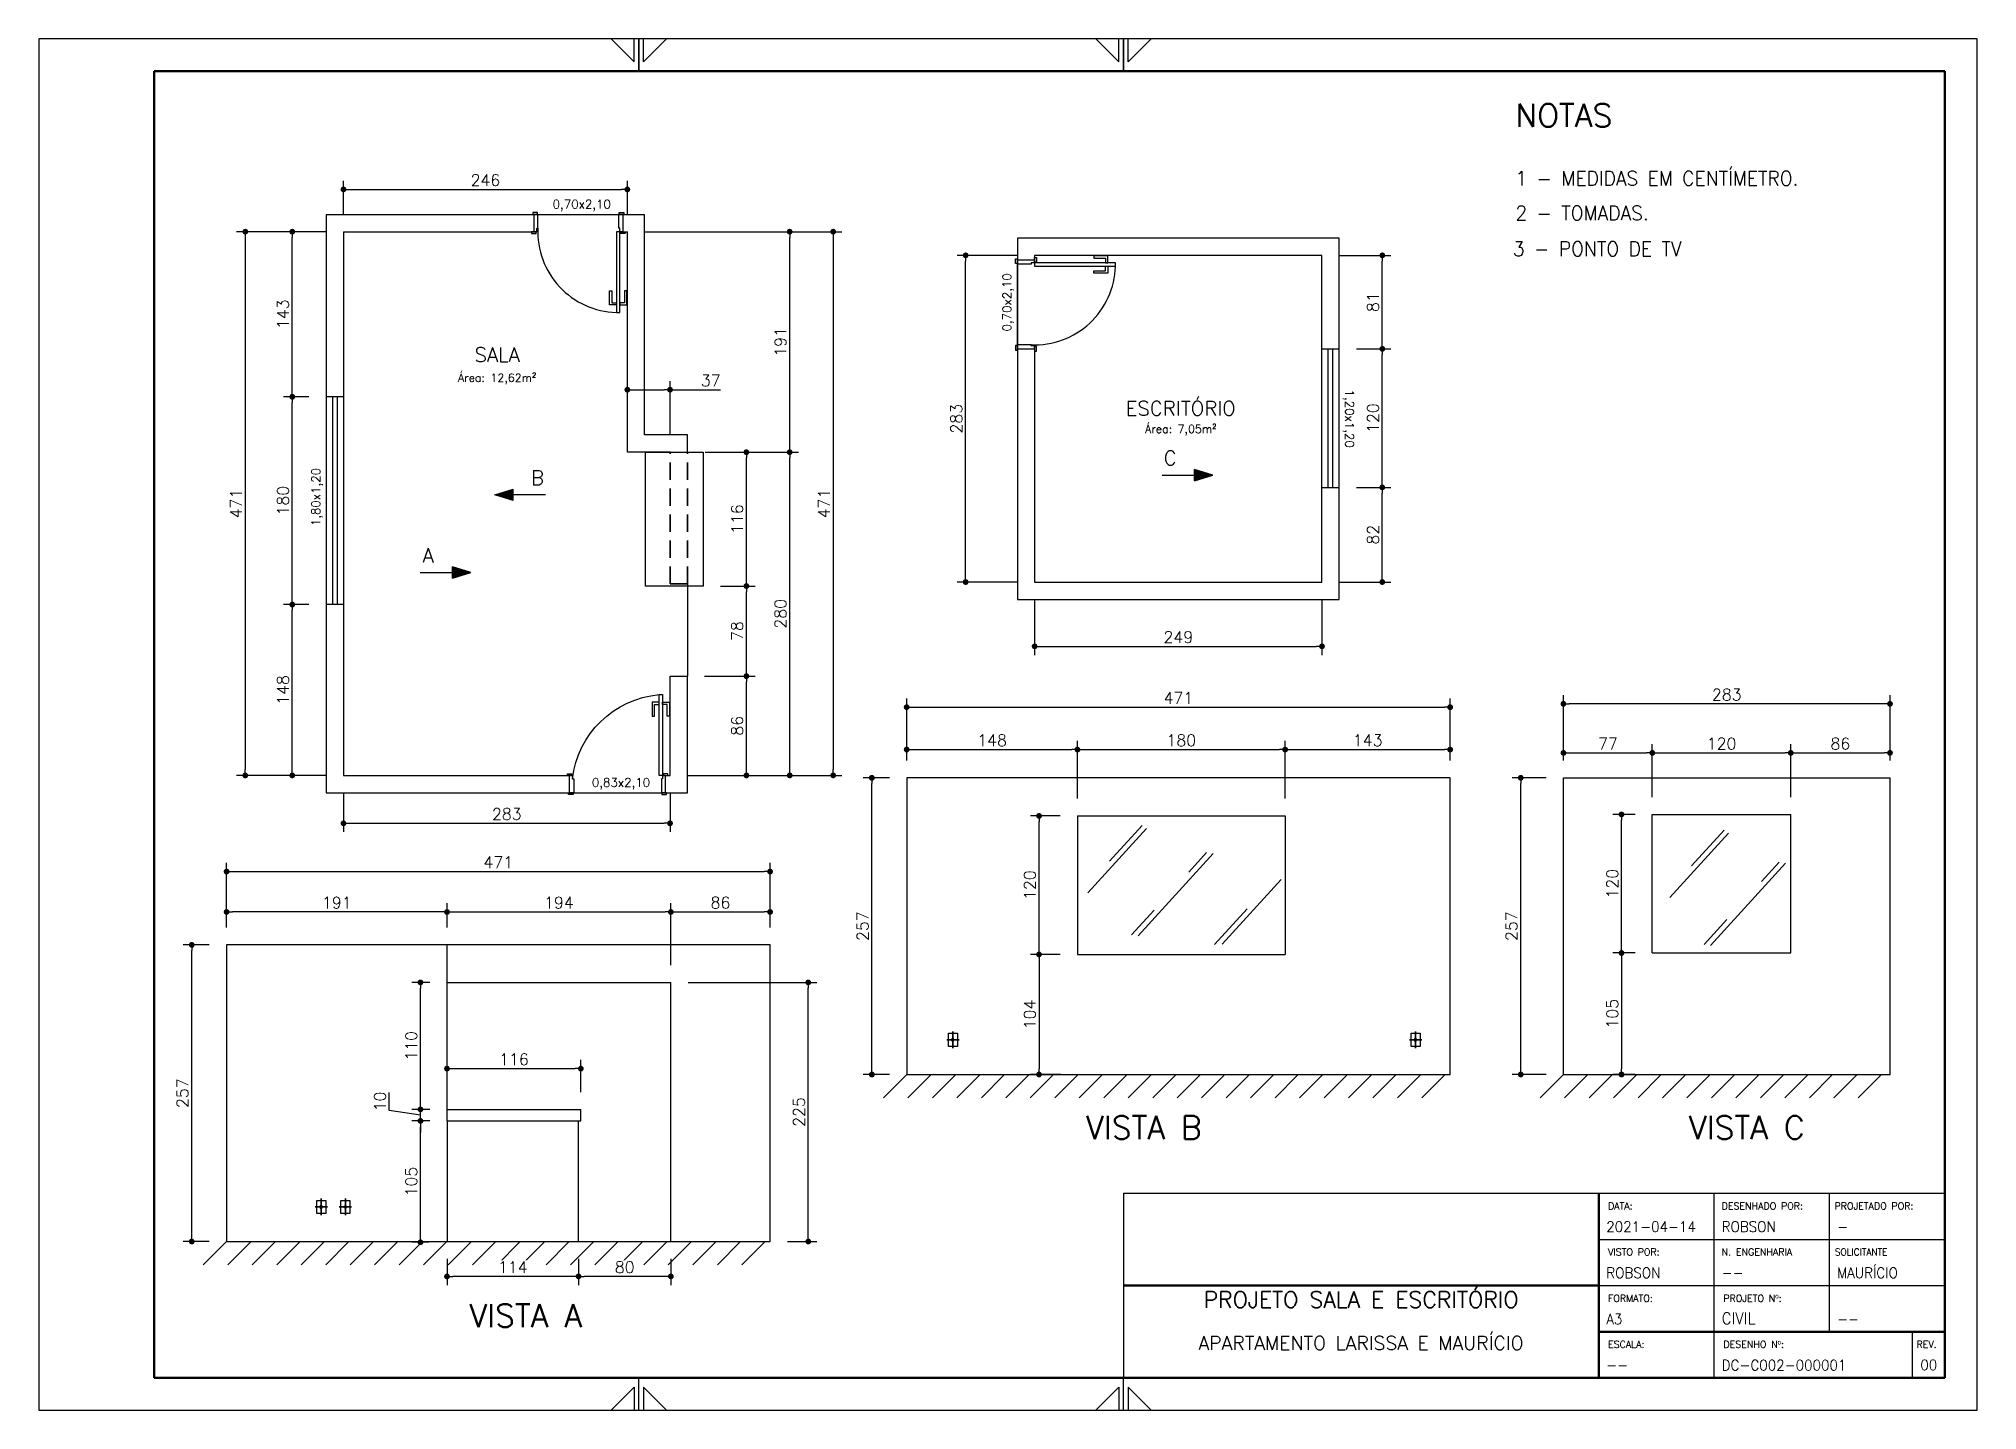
# Model space of a CAD drawing. Header units: millimetres. Extents: x 0 to 1680, y 0 to 1188.
import ezdxf
from ezdxf.enums import TextEntityAlignment as Align

# ---------------------------------------------------------------- set-up
doc = ezdxf.new("R2010")
doc.units = ezdxf.units.MM
doc.header["$LTSCALE"] = 30
doc.linetypes.add('CENTER', pattern=[2, 1.25, -0.25, 0.25, -0.25])
doc.linetypes.add('DASHED', pattern=[0.75, 0.5, -0.25])
for name, color, linetype in [('100CL', 4, 'Continuous'), ('120CL', 4, 'Continuous'), ('175CL', 5, 'Continuous'), ('60CL', 2, 'Continuous'), ('CONT1', 1, 'Continuous'), ('CONT2', 2, 'Continuous'), ('CONT6', 6, 'Continuous'), ('Pen-06', 6, 'Continuous'), ('Simb', 30, 'Continuous'), ('Texto-04', 4, 'Continuous')]:
    doc.layers.add(name, color=color, linetype=linetype)
for name, color, linetype, lineweight in [('CENTER', 2, 'CENTER', 35), ('CONT3', 3, 'Continuous', 25), ('CONT5', 5, 'Continuous', 50), ('TRAC', 2, 'DASHED', 35)]:
    doc.layers.add(name, color=color, linetype=linetype, lineweight=lineweight)
doc.styles.add('100CL', font='romans.shx', dxfattribs={"height": 12.5})
doc.styles.add('120CL', font='romans.shx', dxfattribs={"height": 15})
doc.styles.add('175CL', font='romans.shx', dxfattribs={"height": 20})
doc.styles.add('60CL', font='romans.shx', dxfattribs={"height": 7.5})
doc.styles.add('NR', font='romans.shx')
doc.dimstyles.new('ESC-50', dxfattribs={"dimtxt": 10, "dimasz": 5, "dimexe": 7.5, "dimexo": 15, "dimgap": 0.5, "dimtad": 0, "dimdec": 1, "dimzin": 9, "dimdsep": 46, "dimtxsty": 'NR', "dimblk1": 'DOT', "dimblk2": 'DOT', "dimsah": 1, "dimcen": 0.09, "dimclrd": 1, "dimclre": 2, "dimclrt": 2, "dimadec": 5, "dimazin": 0, "dimtfac": 1, "dimtdec": 1, "dimtmove": 0, "dimatfit": 3, "dimldrblk": 'DOT', "dimfxl": 7.5, "dimtvp": 0.8, "dimtolj": 1, "dimtzin": 9, "dimarcsym": 0})

msp = doc.modelspace()

# ---------------------------------------------------------------- texts
at = {"layer": '100CL', "ltscale": 0.95, "style": '100CL', "width": 0.95}
for s, height, p in [('1 - MEDIDAS EM CENTÍMETRO.    ', 12.5, (1279.8, 1060.8)), ('2 - TOMADAS.', 12.5, (1279.8, 1030.8)), ('3 - PONTO DE TV', 12.5, (1277.6, 999.8)), ('2021-04-14', 9, (1358.5, 154.5)), ('ROBSON', 9, (1458.5, 154.5)), ('-', 9, (1558.5, 154.5)), ('ROBSON', 9, (1358.5, 114.5)), ('--', 9, (1458.5, 114.5)), ('MAURÍCIO', 9, (1558.5, 114.5)), ('CIVIL', 10, (1458.5, 74.5)), ('A3', 9, (1358.5, 74.5)), ('--', 9, (1558.5, 74.5)), ('--', 9, (1358.5, 34.5)), ('DC-C002-000001', 9, (1458.5, 34.5))]:
    msp.add_text(s, height=height, dxfattribs=at).set_placement(p)
msp.add_text('00', height=9, dxfattribs=at).set_placement((1638, 39.2), align=Align.MIDDLE_CENTER)
at = {"layer": '120CL', "linetype": 'Continuous', "style": '120CL'}
msp.add_text('APARTAMENTO LARISSA E MAURÍCIO', height=12, dxfattribs=at).set_placement((1146, 52.2), align=Align.CENTER)
at = {"layer": '175CL', "color": 5, "style": '175CL'}
msp.add_text('NOTAS ', height=20, dxfattribs=at).set_placement((1279.8, 1111.6))
at = {"layer": '175CL', "color": 5, "linetype": 'Continuous', "style": '175CL'}
msp.add_text('PROJETO SALA E ESCRITÓRIO', height=14, dxfattribs=at).set_placement((1146, 88.8), align=Align.CENTER)
at = {"layer": '60CL', "style": '60CL'}
for s, p in [('0,70x2,10', (470.6, 1044.8)), ('0,83x2,10', (504.6, 543.8))]:
    msp.add_text(s, height=7.5, dxfattribs=at).set_placement(p, align=Align.MIDDLE_CENTER)
for s, rotation, p in [('0,70x2,10', 90, (839.1, 959.7)), ('1,20x1,20', 270, (1136.1, 858.9)), ('1,80x1,20', 90, (240.1, 791))]:
    msp.add_text(s, height=7.5, rotation=rotation, dxfattribs=at).set_placement(p, align=Align.MIDDLE_CENTER)
for s, p in [('DATA:', (1360, 174)), ('DESENHADO POR:', (1458.5, 174)), ('PROJETADO POR:', (1556.3, 174)), ('VISTO POR:', (1360, 134)), ('N. ENGENHARIA', (1458.5, 134)), ('FORMATO:', (1360, 94)), ('PROJETO Nº:', (1460, 94)), ('ESCALA:', (1360, 54)), ('DESENHO Nº:', (1460, 54)), ('REV.', (1627.4, 54))]:
    msp.add_text(s, height=6, dxfattribs=at).set_placement(p)
at = {"layer": '60CL', "style": '60CL', "width": 0.95}
msp.add_text('SOLICITANTE', height=6, dxfattribs=at).set_placement((1556.6, 134))
at = {"layer": 'CONT5', "style": '175CL'}
for s, p in [('VISTA B', (957.8, 244.9)), ('VISTA C', (1480.3, 244.9)), ('VISTA A', (422.1, 82))]:
    msp.add_text(s, height=20, dxfattribs=at).set_placement(p, align=Align.MIDDLE_CENTER)
at = {"layer": 'Texto-04', "style": 'NR'}
for s, height, p in [('SALA', 12.5, (397.2, 914.3)), ('Área: 12,62m²', 7, (397.2, 894.5)), ('ESCRITÓRIO', 12.5, (989.7, 869.9)), ('Área: 7,05m²', 7, (989.7, 850.1))]:
    msp.add_text(s, height=height, dxfattribs=at).set_placement(p, align=Align.MIDDLE)

# ---------------------------------------------------------------- blocks, each defined once
blk = doc.blocks.new('P83x210')
at = {"color": 1}
blk.add_line((79.5, -15), (0, -15), dxfattribs=at)
at = {"color": 0}
for points in [[(2.5, 0), (5.5, 0), (5.5, 70), (2.5, 70)], [(2.5, 63.5), (-3.5, 63.5), (-3.5, 51.2), (-1.5, 51.2), (-1.5, 61.5), (2.5, 61.5)], [(5.5, 63.5), (11.5, 63.5), (11.5, 51.2), (9.5, 51.2), (9.5, 61.5), (5.5, 61.5)], [(-2, 1.5), (2, 1.5), (2, 0), (-2, 0)], [(2.5, 0), (2.5, -3), (3.5, -3), (3.5, -15), (0, -15), (0, 0)], [(85, 1.5), (81, 1.5), (81, 0), (85, 0)], [(3, -15), (3, -16.5), (-1, -16.5), (-1, -15)], [(80.5, 0), (80.5, -3), (79.5, -3), (79.5, -15), (83, -15), (83, 0)], [(80, -15), (80, -16.5), (84, -16.5), (84, -15)]]:
    blk.add_lwpolyline(points, close=True, dxfattribs=at)
blk.add_arc((-1.9, -12.7), 83, 6.6879, 84.8605, dxfattribs=at)
blk = doc.blocks.new('J180x120')
at = {"layer": 'Simb'}
for p, q in [((0, 90), (-15, 90)), ((-15, 90), (-15, -90)), ((-9.5, 90), (-9.5, -90)), ((-5.5, 90), (-5.5, -90)), ((0, 90), (0, -90)), ((0, -90), (-15, -90))]:
    blk.add_line(p, q, dxfattribs=at)
blk = doc.blocks.new('P70x210')
at = {"color": 1}
blk.add_line((73.5, -15), (0, -15), dxfattribs=at)
at = {"color": 0}
for points in [[(2.5, 0), (5.5, 0), (5.5, 70), (2.5, 70)], [(2.5, 63.5), (-3.5, 63.5), (-3.5, 51.2), (-1.5, 51.2), (-1.5, 61.5), (2.5, 61.5)], [(5.5, 63.5), (11.5, 63.5), (11.5, 51.2), (9.5, 51.2), (9.5, 61.5), (5.5, 61.5)], [(-2, 1.5), (2, 1.5), (2, 0), (-2, 0)], [(2.5, 0), (2.5, -3), (3.5, -3), (3.5, -15), (0, -15), (0, 0)], [(79, 1.5), (75, 1.5), (75, 0), (79, 0)], [(3, -15), (3, -16.5), (-1, -16.5), (-1, -15)], [(74.5, 0), (74.5, -3), (73.5, -3), (73.5, -15), (77, -15), (77, 0)], [(74, -15), (74, -16.5), (78, -16.5), (78, -15)]]:
    blk.add_lwpolyline(points, close=True, dxfattribs=at)
blk.add_arc((3.6, 0), 70, 357.5218, 88.4164, dxfattribs=at)
blk = doc.blocks.new('CORTE B')
at = {"layer": 'CONT3'}
h = blk.add_hatch(color=256, dxfattribs=at)
h.dxf.hatch_style = 1
h.paths.add_polyline_path([(36.1, 4.9), (20.1, 0), (36.1, -4.9)])
for p, q in [((20.1, 0), (36.1, 4.9)), ((36.1, -4.9), (20.1, 0)), ((36.1, -4.9), (36.1, 4.9)), ((64, 0), (36.1, 0))]:
    blk.add_line(p, q, dxfattribs=at)
at = {"layer": 'Texto-04', "style": 'NR'}
blk.add_text('B', height=12.5, dxfattribs=at).set_placement((57.1, 14.8), align=Align.MIDDLE)
blk = doc.blocks.new('CORTE A')
at = {"layer": 'CONT3'}
h = blk.add_hatch(color=256, dxfattribs=at)
h.dxf.hatch_style = 1
h.paths.add_polyline_path([(-36.1, -4.9), (-20.1, 0), (-36.1, 4.9)])
for p, q in [((-64, 0), (-36.1, 0)), ((-36.1, -4.9), (-36.1, 4.9)), ((-20.1, 0), (-36.1, 4.9)), ((-36.1, -4.9), (-20.1, 0))]:
    blk.add_line(p, q, dxfattribs=at)
at = {"layer": 'Texto-04', "style": 'NR'}
blk.add_text('A', height=12.5, dxfattribs=at).set_placement((-57.1, 14.8), align=Align.MIDDLE)
blk = doc.blocks.new('DOT')
at = {"color": 0, "linetype": 'ByBlock'}
blk.add_line((-0.5, 0), (-1, 0), dxfattribs=at)
at = {"color": 0, "linetype": 'ByBlock', "const_width": 0.5}
blk.add_lwpolyline([(-0.25, 0, 1), (0.25, 0, 1)], format="xyb", close=True, dxfattribs=at)
blk = doc.blocks.new('*D124')
at = {"layer": 'Defpoints', "color": 0, "transparency": 16777216}
for p in [(219.7, 697.9), (249.1, 697.9), (264.1, 549.9)]:
    blk.add_point(p, dxfattribs=at)
at = {"layer": 'Simb', "color": 2, "lineweight": -2, "transparency": 16777216}
for p, q in [((234.1, 697.9), (212.2, 697.9)), ((249.1, 549.9), (212.2, 549.9))]:
    blk.add_line(p, q, dxfattribs=at)
at = {"layer": 'Simb', "color": 1, "lineweight": -2, "transparency": 16777216}
blk.add_line((219.7, 554.9), (219.7, 692.9), dxfattribs=at)
at = {"layer": 'Simb', "color": 1, "lineweight": -2, "transparency": 16777216, "xscale": 5, "yscale": 5, "zscale": 5}
for p, rotation in [((219.7, 697.9), 90), ((219.7, 549.9), 270)]:
    blk.add_blockref('DOT', p, dxfattribs=dict(at, rotation=rotation))
at = {"layer": 'Simb', "color": 2, "transparency": 16777216, "insert": (211.7, 623.9), "char_height": 10, "attachment_point": 5, "rotation": 90, "style": 'NR'}
blk.add_mtext('\\A1;148', dxfattribs=at)
blk = doc.blocks.new('_Dot')
at = {"color": 0, "linetype": 'ByBlock', "lineweight": -2}
blk.add_line((-0.5, 0), (-1, 0), dxfattribs=at)
at = {"color": 0, "linetype": 'ByBlock', "const_width": 0.5}
blk.add_lwpolyline([(-0.25, 0, 1), (0.25, 0, 1)], format="xyb", close=True, dxfattribs=at)
blk = doc.blocks.new('*D125')
at = {"layer": 'Defpoints', "color": 0, "transparency": 16777216}
for p in [(219.7, 877.9), (249.1, 877.9), (249.1, 697.9)]:
    blk.add_point(p, dxfattribs=at)
at = {"layer": 'Simb', "color": 2, "lineweight": -2, "transparency": 16777216}
for p, q in [((234.1, 877.9), (212.2, 877.9)), ((234.1, 697.9), (212.2, 697.9))]:
    blk.add_line(p, q, dxfattribs=at)
at = {"layer": 'Simb', "color": 1, "lineweight": -2, "transparency": 16777216}
blk.add_line((219.7, 702.9), (219.7, 872.9), dxfattribs=at)
at = {"layer": 'Simb', "color": 1, "lineweight": -2, "transparency": 16777216, "xscale": 5, "yscale": 5, "zscale": 5}
for p, rotation in [((219.7, 877.9), 90), ((219.7, 697.9), 270)]:
    blk.add_blockref('DOT', p, dxfattribs=dict(at, rotation=rotation))
at = {"layer": 'Simb', "color": 2, "transparency": 16777216, "insert": (211.7, 787.9), "char_height": 10, "attachment_point": 5, "rotation": 90, "style": 'NR'}
blk.add_mtext('\\A1;180', dxfattribs=at)
blk = doc.blocks.new('*D126')
at = {"layer": 'Defpoints', "color": 0, "transparency": 16777216}
for p in [(219.7, 1020.9), (264.1, 1020.9), (249.1, 877.9)]:
    blk.add_point(p, dxfattribs=at)
at = {"layer": 'Simb', "color": 2, "lineweight": -2, "transparency": 16777216}
for p, q in [((249.1, 1020.9), (212.2, 1020.9)), ((234.1, 877.9), (212.2, 877.9))]:
    blk.add_line(p, q, dxfattribs=at)
at = {"layer": 'Simb', "color": 1, "lineweight": -2, "transparency": 16777216}
blk.add_line((219.7, 882.9), (219.7, 1015.9), dxfattribs=at)
at = {"layer": 'Simb', "color": 1, "lineweight": -2, "transparency": 16777216, "xscale": 5, "yscale": 5, "zscale": 5}
for p, rotation in [((219.7, 1020.9), 90), ((219.7, 877.9), 270)]:
    blk.add_blockref('DOT', p, dxfattribs=dict(at, rotation=rotation))
at = {"layer": 'Simb', "color": 2, "transparency": 16777216, "insert": (211.7, 949.4), "char_height": 10, "attachment_point": 5, "rotation": 90, "style": 'NR'}
blk.add_mtext('\\A1;143', dxfattribs=at)
blk = doc.blocks.new('*D127')
at = {"layer": 'Defpoints', "color": 0, "transparency": 16777216}
for p in [(264.1, 1020.9), (179, 549.9), (264.1, 549.9)]:
    blk.add_point(p, dxfattribs=at)
at = {"layer": 'Simb', "color": 2, "lineweight": -2, "transparency": 16777216}
for p, q in [((249.1, 1020.9), (171.5, 1020.9)), ((249.1, 549.9), (171.5, 549.9))]:
    blk.add_line(p, q, dxfattribs=at)
at = {"layer": 'Simb', "color": 1, "lineweight": -2, "transparency": 16777216}
blk.add_line((179, 1015.9), (179, 554.9), dxfattribs=at)
at = {"layer": 'Simb', "color": 1, "lineweight": -2, "transparency": 16777216, "xscale": 5, "yscale": 5, "zscale": 5}
for p, rotation in [((179, 1020.9), 90), ((179, 549.9), 270)]:
    blk.add_blockref('DOT', p, dxfattribs=dict(at, rotation=rotation))
at = {"layer": 'Simb', "color": 2, "transparency": 16777216, "insert": (171, 785.4), "char_height": 10, "attachment_point": 5, "rotation": 90, "style": 'NR'}
blk.add_mtext('\\A1;471', dxfattribs=at)
blk = doc.blocks.new('*D128')
at = {"layer": 'Defpoints', "color": 0, "transparency": 16777216}
for p in [(510.1, 1057.5), (264.1, 1020.9), (510.1, 1020.9)]:
    blk.add_point(p, dxfattribs=at)
at = {"layer": 'Simb', "color": 2, "lineweight": -2, "transparency": 16777216}
for p, q in [((264.1, 1035.9), (264.1, 1065)), ((510.1, 1035.9), (510.1, 1065))]:
    blk.add_line(p, q, dxfattribs=at)
at = {"layer": 'Simb', "color": 1, "lineweight": -2, "transparency": 16777216}
blk.add_line((269.1, 1057.5), (505.1, 1057.5), dxfattribs=at)
at = {"layer": 'Simb', "color": 1, "lineweight": -2, "transparency": 16777216, "xscale": 5, "yscale": 5, "zscale": 5, "rotation": 180}
blk.add_blockref('DOT', (264.1, 1057.5), dxfattribs=at)
at = {"layer": 'Simb', "color": 1, "lineweight": -2, "transparency": 16777216, "xscale": 5, "yscale": 5, "zscale": 5}
blk.add_blockref('DOT', (510.1, 1057.5), dxfattribs=at)
at = {"layer": 'Simb', "color": 2, "transparency": 16777216, "insert": (387.1, 1065.5), "char_height": 10, "attachment_point": 5, "style": 'NR'}
blk.add_mtext('\\A1;246', dxfattribs=at)
blk = doc.blocks.new('*D129')
at = {"layer": 'Defpoints', "color": 0, "transparency": 16777216}
for p in [(264.1, 549.9), (547.1, 549.9), (547.1, 508.4)]:
    blk.add_point(p, dxfattribs=at)
at = {"layer": 'Simb', "color": 2, "lineweight": -2, "transparency": 16777216}
for p, q in [((264.1, 534.9), (264.1, 500.9)), ((547.1, 534.9), (547.1, 500.9))]:
    blk.add_line(p, q, dxfattribs=at)
at = {"layer": 'Simb', "color": 1, "lineweight": -2, "transparency": 16777216}
blk.add_line((269.1, 508.4), (542.1, 508.4), dxfattribs=at)
at = {"layer": 'Simb', "color": 1, "lineweight": -2, "transparency": 16777216, "xscale": 5, "yscale": 5, "zscale": 5, "rotation": 180}
blk.add_blockref('DOT', (264.1, 508.4), dxfattribs=at)
at = {"layer": 'Simb', "color": 1, "lineweight": -2, "transparency": 16777216, "xscale": 5, "yscale": 5, "zscale": 5}
blk.add_blockref('DOT', (547.1, 508.4), dxfattribs=at)
at = {"layer": 'Simb', "color": 2, "transparency": 16777216, "insert": (405.6, 516.4), "char_height": 10, "attachment_point": 5, "style": 'NR'}
blk.add_mtext('\\A1;283', dxfattribs=at)
blk = doc.blocks.new('*D130')
at = {"layer": 'Defpoints', "color": 0, "transparency": 16777216}
for p in [(562.1, 635.9), (613.3, 635.9), (547.1, 549.9)]:
    blk.add_point(p, dxfattribs=at)
at = {"layer": 'Simb', "color": 2, "lineweight": -2, "transparency": 16777216}
for p, q in [((577.1, 635.9), (620.8, 635.9)), ((562.1, 549.9), (620.8, 549.9))]:
    blk.add_line(p, q, dxfattribs=at)
at = {"layer": 'Simb', "color": 1, "lineweight": -2, "transparency": 16777216}
blk.add_line((613.3, 554.9), (613.3, 630.9), dxfattribs=at)
at = {"layer": 'Simb', "color": 1, "lineweight": -2, "transparency": 16777216, "xscale": 5, "yscale": 5, "zscale": 5}
for p, rotation in [((613.3, 635.9), 90), ((613.3, 549.9), 270)]:
    blk.add_blockref('DOT', p, dxfattribs=dict(at, rotation=rotation))
at = {"layer": 'Simb', "color": 2, "transparency": 16777216, "insert": (605.3, 592.9), "char_height": 10, "attachment_point": 5, "rotation": 90, "style": 'NR'}
blk.add_mtext('\\A1;86', dxfattribs=at)
blk = doc.blocks.new('*D131')
at = {"layer": 'Defpoints', "color": 0, "transparency": 16777216}
for p in [(575.8, 713.9), (613.3, 713.9), (562.1, 635.9)]:
    blk.add_point(p, dxfattribs=at)
at = {"layer": 'Simb', "color": 2, "lineweight": -2, "transparency": 16777216}
for p, q in [((590.8, 713.9), (620.8, 713.9)), ((577.1, 635.9), (620.8, 635.9))]:
    blk.add_line(p, q, dxfattribs=at)
at = {"layer": 'Simb', "color": 1, "lineweight": -2, "transparency": 16777216}
blk.add_line((613.3, 640.9), (613.3, 708.9), dxfattribs=at)
at = {"layer": 'Simb', "color": 1, "lineweight": -2, "transparency": 16777216, "xscale": 5, "yscale": 5, "zscale": 5}
for p, rotation in [((613.3, 713.9), 90), ((613.3, 635.9), 270)]:
    blk.add_blockref('DOT', p, dxfattribs=dict(at, rotation=rotation))
at = {"layer": 'Simb', "color": 2, "transparency": 16777216, "insert": (605.3, 674.9), "char_height": 10, "attachment_point": 5, "rotation": 90, "style": 'NR'}
blk.add_mtext('\\A1;78', dxfattribs=at)
blk = doc.blocks.new('*D132')
at = {"layer": 'Defpoints', "color": 0, "transparency": 16777216}
for p in [(575.8, 829.9), (613.3, 829.9), (575.8, 713.9)]:
    blk.add_point(p, dxfattribs=at)
at = {"layer": 'Simb', "color": 2, "lineweight": -2, "transparency": 16777216}
for p, q in [((590.8, 829.9), (620.8, 829.9)), ((590.8, 713.9), (620.8, 713.9))]:
    blk.add_line(p, q, dxfattribs=at)
at = {"layer": 'Simb', "color": 1, "lineweight": -2, "transparency": 16777216}
blk.add_line((613.3, 718.9), (613.3, 824.9), dxfattribs=at)
at = {"layer": 'Simb', "color": 1, "lineweight": -2, "transparency": 16777216, "xscale": 5, "yscale": 5, "zscale": 5}
for p, rotation in [((613.3, 829.9), 90), ((613.3, 713.9), 270)]:
    blk.add_blockref('DOT', p, dxfattribs=dict(at, rotation=rotation))
at = {"layer": 'Simb', "color": 2, "transparency": 16777216, "insert": (605.3, 771.9), "char_height": 10, "attachment_point": 5, "rotation": 90, "style": 'NR'}
blk.add_mtext('\\A1;116', dxfattribs=at)
blk = doc.blocks.new('*D133')
at = {"layer": 'Defpoints', "color": 0, "transparency": 16777216}
for p in [(575.8, 829.9), (650.8, 829.9), (547.1, 549.9)]:
    blk.add_point(p, dxfattribs=at)
at = {"layer": 'Simb', "color": 2, "lineweight": -2, "transparency": 16777216}
for p, q in [((590.8, 829.9), (658.3, 829.9)), ((562.1, 549.9), (658.3, 549.9))]:
    blk.add_line(p, q, dxfattribs=at)
at = {"layer": 'Simb', "color": 1, "lineweight": -2, "transparency": 16777216}
blk.add_line((650.8, 554.9), (650.8, 824.9), dxfattribs=at)
at = {"layer": 'Simb', "color": 1, "lineweight": -2, "transparency": 16777216, "xscale": 5, "yscale": 5, "zscale": 5}
for p, rotation in [((650.8, 829.9), 90), ((650.8, 549.9), 270)]:
    blk.add_blockref('DOT', p, dxfattribs=dict(at, rotation=rotation))
at = {"layer": 'Simb', "color": 2, "transparency": 16777216, "insert": (642.8, 689.9), "char_height": 10, "attachment_point": 5, "rotation": 90, "style": 'NR'}
blk.add_mtext('\\A1;280', dxfattribs=at)
blk = doc.blocks.new('*D134')
at = {"layer": 'Defpoints', "color": 0, "transparency": 16777216}
for p in [(510.1, 1020.9), (650.8, 1020.9), (562.5, 829.9)]:
    blk.add_point(p, dxfattribs=at)
at = {"layer": 'Simb', "color": 2, "lineweight": -2, "transparency": 16777216}
for p, q in [((525.1, 1020.9), (658.3, 1020.9)), ((577.5, 829.9), (658.3, 829.9))]:
    blk.add_line(p, q, dxfattribs=at)
at = {"layer": 'Simb', "color": 1, "lineweight": -2, "transparency": 16777216}
blk.add_line((650.8, 834.9), (650.8, 1015.9), dxfattribs=at)
at = {"layer": 'Simb', "color": 1, "lineweight": -2, "transparency": 16777216, "xscale": 5, "yscale": 5, "zscale": 5}
for p, rotation in [((650.8, 1020.9), 90), ((650.8, 829.9), 270)]:
    blk.add_blockref('DOT', p, dxfattribs=dict(at, rotation=rotation))
at = {"layer": 'Simb', "color": 2, "transparency": 16777216, "insert": (642.8, 925.4), "char_height": 10, "attachment_point": 5, "rotation": 90, "style": 'NR'}
blk.add_mtext('\\A1;191', dxfattribs=at)
blk = doc.blocks.new('*D135')
at = {"layer": 'Defpoints', "color": 0, "transparency": 16777216}
for p in [(510.1, 1020.9), (547.1, 549.9), (688.5, 549.9)]:
    blk.add_point(p, dxfattribs=at)
at = {"layer": 'Simb', "color": 2, "lineweight": -2, "transparency": 16777216}
for p, q in [((525.1, 1020.9), (696, 1020.9)), ((562.1, 549.9), (696, 549.9))]:
    blk.add_line(p, q, dxfattribs=at)
at = {"layer": 'Simb', "color": 1, "lineweight": -2, "transparency": 16777216}
blk.add_line((688.5, 1015.9), (688.5, 554.9), dxfattribs=at)
at = {"layer": 'Simb', "color": 1, "lineweight": -2, "transparency": 16777216, "xscale": 5, "yscale": 5, "zscale": 5}
for p, rotation in [((688.5, 1020.9), 90), ((688.5, 549.9), 270)]:
    blk.add_blockref('DOT', p, dxfattribs=dict(at, rotation=rotation))
at = {"layer": 'Simb', "color": 2, "transparency": 16777216, "insert": (680.5, 785.4), "char_height": 10, "attachment_point": 5, "rotation": 90, "style": 'NR'}
blk.add_mtext('\\A1;471', dxfattribs=at)
blk = doc.blocks.new('*D136')
at = {"layer": 'Defpoints', "color": 0, "transparency": 16777216}
for p in [(510.1, 884), (510.1, 829.9), (547.1, 829.9)]:
    blk.add_point(p, dxfattribs=at)
at = {"layer": 'Simb', "color": 2, "lineweight": -2, "transparency": 16777216}
for p, q in [((510.1, 844.9), (510.1, 891.5)), ((547.1, 844.9), (547.1, 891.5))]:
    blk.add_line(p, q, dxfattribs=at)
at = {"layer": 'Simb', "color": 1, "lineweight": -2, "transparency": 16777216}
for p, q in [((515.1, 884), (542.1, 884)), ((547.1, 884), (590.9, 884))]:
    blk.add_line(p, q, dxfattribs=at)
at = {"layer": 'Simb', "color": 1, "lineweight": -2, "transparency": 16777216, "xscale": 5, "yscale": 5, "zscale": 5, "rotation": 180}
blk.add_blockref('DOT', (510.1, 884), dxfattribs=at)
at = {"layer": 'Simb', "color": 1, "lineweight": -2, "transparency": 16777216, "xscale": 5, "yscale": 5, "zscale": 5}
blk.add_blockref('DOT', (547.1, 884), dxfattribs=at)
at = {"layer": 'Simb', "color": 2, "transparency": 16777216, "insert": (582.3, 892), "char_height": 10, "attachment_point": 5, "style": 'NR'}
blk.add_mtext('\\A1;37', dxfattribs=at)
blk = doc.blocks.new('J120x120')
at = {"layer": 'Simb'}
for p, q in [((0, 60), (-15, 60)), ((-15, 60), (-15, -60)), ((-9.5, 60), (-9.5, -60)), ((-5.5, 60), (-5.5, -60)), ((0, 60), (0, -60)), ((0, -60), (-15, -60))]:
    blk.add_line(p, q, dxfattribs=at)
blk = doc.blocks.new('CORTE C')
at = {"layer": 'CONT3'}
h = blk.add_hatch(color=256, dxfattribs=at)
h.dxf.hatch_style = 1
h.paths.add_polyline_path([(-36.1, -4.9), (-20.1, 0), (-36.1, 4.9)])
for p, q in [((-64, 0), (-36.1, 0)), ((-36.1, -4.9), (-36.1, 4.9)), ((-20.1, 0), (-36.1, 4.9)), ((-36.1, -4.9), (-20.1, 0))]:
    blk.add_line(p, q, dxfattribs=at)
at = {"layer": 'Texto-04', "style": 'NR'}
blk.add_text('C', height=12.5, dxfattribs=at).set_placement((-57.1, 14.8), align=Align.MIDDLE)
blk = doc.blocks.new('*D137')
at = {"layer": 'Defpoints', "color": 0, "transparency": 16777216}
for p in [(803.3, 1000.4), (863.1, 1000.4), (863.1, 717.4)]:
    blk.add_point(p, dxfattribs=at)
at = {"layer": 'Simb', "color": 2, "lineweight": -2, "transparency": 16777216}
for p, q in [((848.1, 1000.4), (795.8, 1000.4)), ((848.1, 717.4), (795.8, 717.4))]:
    blk.add_line(p, q, dxfattribs=at)
at = {"layer": 'Simb', "color": 1, "lineweight": -2, "transparency": 16777216}
blk.add_line((803.3, 722.4), (803.3, 995.4), dxfattribs=at)
at = {"layer": 'Simb', "color": 1, "lineweight": -2, "transparency": 16777216, "xscale": 5, "yscale": 5, "zscale": 5}
for p, rotation in [((803.3, 1000.4), 90), ((803.3, 717.4), 270)]:
    blk.add_blockref('DOT', p, dxfattribs=dict(at, rotation=rotation))
at = {"layer": 'Simb', "color": 2, "transparency": 16777216, "insert": (795.3, 858.9), "char_height": 10, "attachment_point": 5, "rotation": 90, "style": 'NR'}
blk.add_mtext('\\A1;283', dxfattribs=at)
blk = doc.blocks.new('*D138')
at = {"layer": 'Defpoints', "color": 0, "transparency": 16777216}
for p in [(863.1, 717.4), (1112.1, 717.4), (1112.1, 661.7)]:
    blk.add_point(p, dxfattribs=at)
at = {"layer": 'Simb', "color": 2, "lineweight": -2, "transparency": 16777216}
for p, q in [((863.1, 702.4), (863.1, 654.2)), ((1112.1, 702.4), (1112.1, 654.2))]:
    blk.add_line(p, q, dxfattribs=at)
at = {"layer": 'Simb', "color": 1, "lineweight": -2, "transparency": 16777216}
blk.add_line((868.1, 661.7), (1107.1, 661.7), dxfattribs=at)
at = {"layer": 'Simb', "color": 1, "lineweight": -2, "transparency": 16777216, "xscale": 5, "yscale": 5, "zscale": 5, "rotation": 180}
blk.add_blockref('DOT', (863.1, 661.7), dxfattribs=at)
at = {"layer": 'Simb', "color": 1, "lineweight": -2, "transparency": 16777216, "xscale": 5, "yscale": 5, "zscale": 5}
blk.add_blockref('DOT', (1112.1, 661.7), dxfattribs=at)
at = {"layer": 'Simb', "color": 2, "transparency": 16777216, "insert": (987.6, 669.7), "char_height": 10, "attachment_point": 5, "style": 'NR'}
blk.add_mtext('\\A1;249', dxfattribs=at)
blk = doc.blocks.new('*D139')
at = {"layer": 'Defpoints', "color": 0, "transparency": 16777216}
for p in [(1127.1, 799.4), (1164.4, 799.4), (1112.1, 717.4)]:
    blk.add_point(p, dxfattribs=at)
at = {"layer": 'Simb', "color": 2, "lineweight": -2, "transparency": 16777216}
for p, q in [((1142.1, 799.4), (1171.9, 799.4)), ((1127.1, 717.4), (1171.9, 717.4))]:
    blk.add_line(p, q, dxfattribs=at)
at = {"layer": 'Simb', "color": 1, "lineweight": -2, "transparency": 16777216}
blk.add_line((1164.4, 722.4), (1164.4, 794.4), dxfattribs=at)
at = {"layer": 'Simb', "color": 1, "lineweight": -2, "transparency": 16777216, "xscale": 5, "yscale": 5, "zscale": 5}
for p, rotation in [((1164.4, 799.4), 90), ((1164.4, 717.4), 270)]:
    blk.add_blockref('DOT', p, dxfattribs=dict(at, rotation=rotation))
at = {"layer": 'Simb', "color": 2, "transparency": 16777216, "insert": (1156.4, 758.4), "char_height": 10, "attachment_point": 5, "rotation": 90, "style": 'NR'}
blk.add_mtext('\\A1;82', dxfattribs=at)
blk = doc.blocks.new('*D140')
at = {"layer": 'Defpoints', "color": 0, "transparency": 16777216}
for p in [(1127.1, 919.4), (1164.4, 919.4), (1127.1, 799.4)]:
    blk.add_point(p, dxfattribs=at)
at = {"layer": 'Simb', "color": 2, "lineweight": -2, "transparency": 16777216}
for p, q in [((1142.1, 919.4), (1171.9, 919.4)), ((1142.1, 799.4), (1171.9, 799.4))]:
    blk.add_line(p, q, dxfattribs=at)
at = {"layer": 'Simb', "color": 1, "lineweight": -2, "transparency": 16777216}
blk.add_line((1164.4, 804.4), (1164.4, 914.4), dxfattribs=at)
at = {"layer": 'Simb', "color": 1, "lineweight": -2, "transparency": 16777216, "xscale": 5, "yscale": 5, "zscale": 5}
for p, rotation in [((1164.4, 919.4), 90), ((1164.4, 799.4), 270)]:
    blk.add_blockref('DOT', p, dxfattribs=dict(at, rotation=rotation))
at = {"layer": 'Simb', "color": 2, "transparency": 16777216, "insert": (1156.4, 859.4), "char_height": 10, "attachment_point": 5, "rotation": 90, "style": 'NR'}
blk.add_mtext('\\A1;120', dxfattribs=at)
blk = doc.blocks.new('*D141')
at = {"layer": 'Defpoints', "color": 0, "transparency": 16777216}
for p in [(1112.1, 1000.4), (1164.4, 1000.4), (1127.1, 919.4)]:
    blk.add_point(p, dxfattribs=at)
at = {"layer": 'Simb', "color": 2, "lineweight": -2, "transparency": 16777216}
for p, q in [((1127.1, 1000.4), (1171.9, 1000.4)), ((1142.1, 919.4), (1171.9, 919.4))]:
    blk.add_line(p, q, dxfattribs=at)
at = {"layer": 'Simb', "color": 1, "lineweight": -2, "transparency": 16777216}
blk.add_line((1164.4, 924.4), (1164.4, 995.4), dxfattribs=at)
at = {"layer": 'Simb', "color": 1, "lineweight": -2, "transparency": 16777216, "xscale": 5, "yscale": 5, "zscale": 5}
for p, rotation in [((1164.4, 1000.4), 90), ((1164.4, 919.4), 270)]:
    blk.add_blockref('DOT', p, dxfattribs=dict(at, rotation=rotation))
at = {"layer": 'Simb', "color": 2, "transparency": 16777216, "insert": (1156.4, 959.9), "char_height": 10, "attachment_point": 5, "rotation": 90, "style": 'NR'}
blk.add_mtext('\\A1;81', dxfattribs=at)
blk = doc.blocks.new('*D142')
at = {"layer": 'Defpoints', "color": 0, "transparency": 16777216}
for p in [(132.6, 403.1), (162.8, 403.1), (162.8, 146.1)]:
    blk.add_point(p, dxfattribs=at)
at = {"layer": 'Simb', "color": 2, "lineweight": -2, "transparency": 16777216}
for p, q in [((147.8, 403.1), (125.1, 403.1)), ((147.8, 146.1), (125.1, 146.1))]:
    blk.add_line(p, q, dxfattribs=at)
at = {"layer": 'Simb', "color": 1, "lineweight": -2, "transparency": 16777216}
blk.add_line((132.6, 151.1), (132.6, 398.1), dxfattribs=at)
at = {"layer": 'Simb', "color": 1, "lineweight": -2, "transparency": 16777216, "xscale": 5, "yscale": 5, "zscale": 5}
for p, rotation in [((132.6, 403.1), 90), ((132.6, 146.1), 270)]:
    blk.add_blockref('DOT', p, dxfattribs=dict(at, rotation=rotation))
at = {"layer": 'Simb', "color": 2, "transparency": 16777216, "insert": (124.6, 274.6), "char_height": 10, "attachment_point": 5, "rotation": 90, "style": 'NR'}
blk.add_mtext('\\A1;257', dxfattribs=at)
blk = doc.blocks.new('*D143')
at = {"layer": 'Defpoints', "color": 0, "transparency": 16777216}
for p in [(162.8, 431.6), (162.8, 403.1), (353.8, 403.1)]:
    blk.add_point(p, dxfattribs=at)
at = {"layer": 'Simb', "color": 2, "lineweight": -2, "transparency": 16777216}
for p, q in [((162.8, 418.1), (162.8, 439.1)), ((353.8, 418.1), (353.8, 439.1))]:
    blk.add_line(p, q, dxfattribs=at)
at = {"layer": 'Simb', "color": 1, "lineweight": -2, "transparency": 16777216}
blk.add_line((348.8, 431.6), (167.8, 431.6), dxfattribs=at)
at = {"layer": 'Simb', "color": 1, "lineweight": -2, "transparency": 16777216, "xscale": 5, "yscale": 5, "zscale": 5, "rotation": 180}
blk.add_blockref('DOT', (162.8, 431.6), dxfattribs=at)
at = {"layer": 'Simb', "color": 1, "lineweight": -2, "transparency": 16777216, "xscale": 5, "yscale": 5, "zscale": 5}
blk.add_blockref('DOT', (353.8, 431.6), dxfattribs=at)
at = {"layer": 'Simb', "color": 2, "transparency": 16777216, "insert": (258.3, 439.6), "char_height": 10, "attachment_point": 5, "style": 'NR'}
blk.add_mtext('\\A1;191', dxfattribs=at)
blk = doc.blocks.new('*D144')
at = {"layer": 'Defpoints', "color": 0, "transparency": 16777216}
for p in [(547.8, 431.6), (353.8, 403.1), (547.8, 370.6)]:
    blk.add_point(p, dxfattribs=at)
at = {"layer": 'Simb', "color": 2, "lineweight": -2, "transparency": 16777216}
for p, q in [((353.8, 418.1), (353.8, 439.1)), ((547.8, 385.6), (547.8, 439.1))]:
    blk.add_line(p, q, dxfattribs=at)
at = {"layer": 'Simb', "color": 1, "lineweight": -2, "transparency": 16777216}
blk.add_line((358.8, 431.6), (542.8, 431.6), dxfattribs=at)
at = {"layer": 'Simb', "color": 1, "lineweight": -2, "transparency": 16777216, "xscale": 5, "yscale": 5, "zscale": 5, "rotation": 180}
blk.add_blockref('DOT', (353.8, 431.6), dxfattribs=at)
at = {"layer": 'Simb', "color": 1, "lineweight": -2, "transparency": 16777216, "xscale": 5, "yscale": 5, "zscale": 5}
blk.add_blockref('DOT', (547.8, 431.6), dxfattribs=at)
at = {"layer": 'Simb', "color": 2, "transparency": 16777216, "insert": (450.8, 439.6), "char_height": 10, "attachment_point": 5, "style": 'NR'}
blk.add_mtext('\\A1;194', dxfattribs=at)
blk = doc.blocks.new('*D145')
at = {"layer": 'Defpoints', "color": 0, "transparency": 16777216}
for p in [(633.8, 431.6), (633.8, 403.1), (547.8, 370.6)]:
    blk.add_point(p, dxfattribs=at)
at = {"layer": 'Simb', "color": 2, "lineweight": -2, "transparency": 16777216}
for p, q in [((547.8, 385.6), (547.8, 439.1)), ((633.8, 418.1), (633.8, 439.1))]:
    blk.add_line(p, q, dxfattribs=at)
at = {"layer": 'Simb', "color": 1, "lineweight": -2, "transparency": 16777216}
blk.add_line((552.8, 431.6), (628.8, 431.6), dxfattribs=at)
at = {"layer": 'Simb', "color": 1, "lineweight": -2, "transparency": 16777216, "xscale": 5, "yscale": 5, "zscale": 5, "rotation": 180}
blk.add_blockref('DOT', (547.8, 431.6), dxfattribs=at)
at = {"layer": 'Simb', "color": 1, "lineweight": -2, "transparency": 16777216, "xscale": 5, "yscale": 5, "zscale": 5}
blk.add_blockref('DOT', (633.8, 431.6), dxfattribs=at)
at = {"layer": 'Simb', "color": 2, "transparency": 16777216, "insert": (590.8, 439.6), "char_height": 10, "attachment_point": 5, "style": 'NR'}
blk.add_mtext('\\A1;86', dxfattribs=at)
blk = doc.blocks.new('*D146')
at = {"layer": 'Defpoints', "color": 0, "transparency": 16777216}
for p in [(547.8, 370.6), (666.9, 370.6), (633.8, 146.1)]:
    blk.add_point(p, dxfattribs=at)
at = {"layer": 'Simb', "color": 2, "lineweight": -2, "transparency": 16777216}
for p, q in [((562.8, 370.6), (674.4, 370.6)), ((648.8, 146.1), (674.4, 146.1))]:
    blk.add_line(p, q, dxfattribs=at)
at = {"layer": 'Simb', "color": 1, "lineweight": -2, "transparency": 16777216}
blk.add_line((666.9, 151.1), (666.9, 365.6), dxfattribs=at)
at = {"layer": 'Simb', "color": 1, "lineweight": -2, "transparency": 16777216, "xscale": 5, "yscale": 5, "zscale": 5}
for p, rotation in [((666.9, 370.6), 90), ((666.9, 146.1), 270)]:
    blk.add_blockref('DOT', p, dxfattribs=dict(at, rotation=rotation))
at = {"layer": 'Simb', "color": 2, "transparency": 16777216, "insert": (658.9, 258.3), "char_height": 10, "attachment_point": 5, "rotation": 90, "style": 'NR'}
blk.add_mtext('\\A1;225', dxfattribs=at)
blk = doc.blocks.new('*D147')
at = {"layer": 'Defpoints', "color": 0, "transparency": 16777216}
for p in [(467.8, 146.1), (547.8, 146.1), (467.8, 115.9)]:
    blk.add_point(p, dxfattribs=at)
at = {"layer": 'Simb', "color": 2, "lineweight": -2, "transparency": 16777216}
for p, q in [((467.8, 131.1), (467.8, 108.4)), ((547.8, 131.1), (547.8, 108.4))]:
    blk.add_line(p, q, dxfattribs=at)
at = {"layer": 'Simb', "color": 1, "lineweight": -2, "transparency": 16777216}
blk.add_line((542.8, 115.9), (472.8, 115.9), dxfattribs=at)
at = {"layer": 'Simb', "color": 1, "lineweight": -2, "transparency": 16777216, "xscale": 5, "yscale": 5, "zscale": 5, "rotation": 180}
blk.add_blockref('DOT', (467.8, 115.9), dxfattribs=at)
at = {"layer": 'Simb', "color": 1, "lineweight": -2, "transparency": 16777216, "xscale": 5, "yscale": 5, "zscale": 5}
blk.add_blockref('DOT', (547.8, 115.9), dxfattribs=at)
at = {"layer": 'Simb', "color": 2, "transparency": 16777216, "insert": (507.8, 123.9), "char_height": 10, "attachment_point": 5, "style": 'NR', "bg_fill": 3, "box_fill_scale": 1.1, "bg_fill_color": 256, "bg_fill_true_color": 13158600, "bg_fill_transparency": 0}
blk.add_mtext('\\A1;80', dxfattribs=at)
blk = doc.blocks.new('*D148')
at = {"layer": 'Defpoints', "color": 0, "transparency": 16777216}
for p in [(353.8, 146.1), (467.8, 146.1), (353.8, 115.9)]:
    blk.add_point(p, dxfattribs=at)
at = {"layer": 'Simb', "color": 2, "lineweight": -2, "transparency": 16777216}
for p, q in [((353.8, 131.1), (353.8, 108.4)), ((467.8, 131.1), (467.8, 108.4))]:
    blk.add_line(p, q, dxfattribs=at)
at = {"layer": 'Simb', "color": 1, "lineweight": -2, "transparency": 16777216}
blk.add_line((462.8, 115.9), (358.8, 115.9), dxfattribs=at)
at = {"layer": 'Simb', "color": 1, "lineweight": -2, "transparency": 16777216, "xscale": 5, "yscale": 5, "zscale": 5, "rotation": 180}
blk.add_blockref('DOT', (353.8, 115.9), dxfattribs=at)
at = {"layer": 'Simb', "color": 1, "lineweight": -2, "transparency": 16777216, "xscale": 5, "yscale": 5, "zscale": 5}
blk.add_blockref('DOT', (467.8, 115.9), dxfattribs=at)
at = {"layer": 'Simb', "color": 2, "transparency": 16777216, "insert": (410.8, 123.9), "char_height": 10, "attachment_point": 5, "style": 'NR', "bg_fill": 3, "box_fill_scale": 1.1, "bg_fill_color": 256, "bg_fill_true_color": 13158600, "bg_fill_transparency": 0}
blk.add_mtext('\\A1;114', dxfattribs=at)
blk = doc.blocks.new('*D149')
at = {"layer": 'Defpoints', "color": 0, "transparency": 16777216}
for p in [(330.8, 250.6), (353.8, 250.6), (353.1, 145.5)]:
    blk.add_point(p, dxfattribs=at)
at = {"layer": 'Simb', "color": 2, "lineweight": -2, "transparency": 16777216}
for p, q in [((338.8, 250.6), (323.3, 250.6)), ((338.1, 145.5), (323.3, 145.5))]:
    blk.add_line(p, q, dxfattribs=at)
at = {"layer": 'Simb', "color": 1, "lineweight": -2, "transparency": 16777216}
blk.add_line((330.8, 150.5), (330.8, 245.6), dxfattribs=at)
at = {"layer": 'Simb', "color": 1, "lineweight": -2, "transparency": 16777216, "xscale": 5, "yscale": 5, "zscale": 5}
for p, rotation in [((330.8, 250.6), 90), ((330.8, 145.5), 270)]:
    blk.add_blockref('DOT', p, dxfattribs=dict(at, rotation=rotation))
at = {"layer": 'Simb', "color": 2, "transparency": 16777216, "insert": (322.8, 198), "char_height": 10, "attachment_point": 5, "rotation": 90, "style": 'NR'}
blk.add_mtext('\\A1;105', dxfattribs=at)
blk = doc.blocks.new('*D150')
at = {"layer": 'Defpoints', "color": 0, "transparency": 16777216}
for p in [(330.8, 260.6), (353.8, 260.6), (353.8, 250.6)]:
    blk.add_point(p, dxfattribs=at)
at = {"layer": 'Simb', "color": 1, "lineweight": -2, "transparency": 16777216}
for p, q in [((303.7, 259.5), (303.7, 275.3)), ((330.8, 265.6), (330.8, 270.6)), ((330.8, 255.6), (303.7, 259.5)), ((330.8, 250.6), (330.8, 260.6)), ((330.8, 250.6), (330.8, 260.6)), ((330.8, 245.6), (330.8, 240.6))]:
    blk.add_line(p, q, dxfattribs=at)
at = {"layer": 'Simb', "color": 2, "lineweight": -2, "transparency": 16777216}
for p, q in [((338.8, 260.6), (323.3, 260.6)), ((338.8, 250.6), (323.3, 250.6))]:
    blk.add_line(p, q, dxfattribs=at)
at = {"layer": 'Simb', "color": 1, "lineweight": -2, "transparency": 16777216, "xscale": 5, "yscale": 5, "zscale": 5}
for p, rotation in [((330.8, 260.6), 270), ((330.8, 250.6), 90)]:
    blk.add_blockref('DOT', p, dxfattribs=dict(at, rotation=rotation))
at = {"layer": 'Simb', "color": 2, "transparency": 16777216, "insert": (295.7, 267.4), "char_height": 10, "attachment_point": 5, "rotation": 90, "style": 'NR'}
blk.add_mtext('\\A1;10', dxfattribs=at)
blk = doc.blocks.new('*D151')
at = {"layer": 'Defpoints', "color": 0, "transparency": 16777216}
for p in [(469.8, 295.9), (353.8, 260.6), (469.8, 260.6)]:
    blk.add_point(p, dxfattribs=at)
at = {"layer": 'Simb', "color": 2, "lineweight": -2, "transparency": 16777216}
for p, q in [((353.8, 275.6), (353.8, 303.4)), ((469.8, 275.6), (469.8, 303.4))]:
    blk.add_line(p, q, dxfattribs=at)
at = {"layer": 'Simb', "color": 1, "lineweight": -2, "transparency": 16777216}
blk.add_line((358.8, 295.9), (464.8, 295.9), dxfattribs=at)
at = {"layer": 'Simb', "color": 1, "lineweight": -2, "transparency": 16777216, "xscale": 5, "yscale": 5, "zscale": 5, "rotation": 180}
blk.add_blockref('DOT', (353.8, 295.9), dxfattribs=at)
at = {"layer": 'Simb', "color": 1, "lineweight": -2, "transparency": 16777216, "xscale": 5, "yscale": 5, "zscale": 5}
blk.add_blockref('DOT', (469.8, 295.9), dxfattribs=at)
at = {"layer": 'Simb', "color": 2, "transparency": 16777216, "insert": (411.8, 303.9), "char_height": 10, "attachment_point": 5, "style": 'NR'}
blk.add_mtext('\\A1;116', dxfattribs=at)
blk = doc.blocks.new('*D152')
at = {"layer": 'Defpoints', "color": 0, "transparency": 16777216}
for p in [(330.8, 370.6), (353.8, 370.6), (353.8, 260.6)]:
    blk.add_point(p, dxfattribs=at)
at = {"layer": 'Simb', "color": 2, "lineweight": -2, "transparency": 16777216}
for p, q in [((338.8, 370.6), (323.3, 370.6)), ((338.8, 260.6), (323.3, 260.6))]:
    blk.add_line(p, q, dxfattribs=at)
at = {"layer": 'Simb', "color": 1, "lineweight": -2, "transparency": 16777216}
blk.add_line((330.8, 265.6), (330.8, 365.6), dxfattribs=at)
at = {"layer": 'Simb', "color": 1, "lineweight": -2, "transparency": 16777216, "xscale": 5, "yscale": 5, "zscale": 5}
for p, rotation in [((330.8, 370.6), 90), ((330.8, 260.6), 270)]:
    blk.add_blockref('DOT', p, dxfattribs=dict(at, rotation=rotation))
at = {"layer": 'Simb', "color": 2, "transparency": 16777216, "insert": (322.8, 315.6), "char_height": 10, "attachment_point": 5, "rotation": 90, "style": 'NR'}
blk.add_mtext('\\A1;110', dxfattribs=at)
blk = doc.blocks.new('*D153')
at = {"layer": 'Defpoints', "color": 0, "transparency": 16777216}
for p in [(722, 547.8), (752.2, 547.8), (752.2, 290.8)]:
    blk.add_point(p, dxfattribs=at)
at = {"layer": 'Simb', "color": 2, "lineweight": -2, "transparency": 16777216}
for p, q in [((737.2, 547.8), (714.5, 547.8)), ((737.2, 290.8), (714.5, 290.8))]:
    blk.add_line(p, q, dxfattribs=at)
at = {"layer": 'Simb', "color": 1, "lineweight": -2, "transparency": 16777216}
blk.add_line((722, 295.8), (722, 542.8), dxfattribs=at)
at = {"layer": 'Simb', "color": 1, "lineweight": -2, "transparency": 16777216, "xscale": 5, "yscale": 5, "zscale": 5}
for p, rotation in [((722, 547.8), 90), ((722, 290.8), 270)]:
    blk.add_blockref('DOT', p, dxfattribs=dict(at, rotation=rotation))
at = {"layer": 'Simb', "color": 2, "transparency": 16777216, "insert": (714, 419.3), "char_height": 10, "attachment_point": 5, "rotation": 90, "style": 'NR'}
blk.add_mtext('\\A1;257', dxfattribs=at)
blk = doc.blocks.new('*D154')
at = {"layer": 'Defpoints', "color": 0, "transparency": 16777216}
for p in [(633.8, 466.6), (162.8, 403.1), (633.8, 403.1)]:
    blk.add_point(p, dxfattribs=at)
at = {"layer": 'Simb', "color": 2, "lineweight": -2, "transparency": 16777216}
for p, q in [((162.8, 418.1), (162.8, 474.1)), ((633.8, 418.1), (633.8, 474.1))]:
    blk.add_line(p, q, dxfattribs=at)
at = {"layer": 'Simb', "color": 1, "lineweight": -2, "transparency": 16777216}
blk.add_line((167.8, 466.6), (628.8, 466.6), dxfattribs=at)
at = {"layer": 'Simb', "color": 1, "lineweight": -2, "transparency": 16777216, "xscale": 5, "yscale": 5, "zscale": 5, "rotation": 180}
blk.add_blockref('DOT', (162.8, 466.6), dxfattribs=at)
at = {"layer": 'Simb', "color": 1, "lineweight": -2, "transparency": 16777216, "xscale": 5, "yscale": 5, "zscale": 5}
blk.add_blockref('DOT', (633.8, 466.6), dxfattribs=at)
at = {"layer": 'Simb', "color": 2, "transparency": 16777216, "insert": (398.3, 474.6), "char_height": 10, "attachment_point": 5, "style": 'NR'}
blk.add_mtext('\\A1;471', dxfattribs=at)
blk = doc.blocks.new('*D155')
at = {"layer": 'Defpoints', "color": 0, "transparency": 16777216}
for p in [(900.2, 572.3), (752.2, 547.8), (900.2, 514.8)]:
    blk.add_point(p, dxfattribs=at)
at = {"layer": 'Simb', "color": 2, "lineweight": -2, "transparency": 16777216}
for p, q in [((752.2, 562.8), (752.2, 579.8)), ((900.2, 529.8), (900.2, 579.8))]:
    blk.add_line(p, q, dxfattribs=at)
at = {"layer": 'Simb', "color": 1, "lineweight": -2, "transparency": 16777216}
blk.add_line((757.2, 572.3), (895.2, 572.3), dxfattribs=at)
at = {"layer": 'Simb', "color": 1, "lineweight": -2, "transparency": 16777216, "xscale": 5, "yscale": 5, "zscale": 5, "rotation": 180}
blk.add_blockref('DOT', (752.2, 572.3), dxfattribs=at)
at = {"layer": 'Simb', "color": 1, "lineweight": -2, "transparency": 16777216, "xscale": 5, "yscale": 5, "zscale": 5}
blk.add_blockref('DOT', (900.2, 572.3), dxfattribs=at)
at = {"layer": 'Simb', "color": 2, "transparency": 16777216, "insert": (826.2, 580.3), "char_height": 10, "attachment_point": 5, "style": 'NR'}
blk.add_mtext('\\A1;148', dxfattribs=at)
blk = doc.blocks.new('*D156')
at = {"layer": 'Defpoints', "color": 0, "transparency": 16777216}
for p in [(1080.2, 572.3), (900.2, 514.8), (1080.2, 514.8)]:
    blk.add_point(p, dxfattribs=at)
at = {"layer": 'Simb', "color": 2, "lineweight": -2, "transparency": 16777216}
for p, q in [((900.2, 529.8), (900.2, 579.8)), ((1080.2, 529.8), (1080.2, 579.8))]:
    blk.add_line(p, q, dxfattribs=at)
at = {"layer": 'Simb', "color": 1, "lineweight": -2, "transparency": 16777216}
blk.add_line((905.2, 572.3), (1075.2, 572.3), dxfattribs=at)
at = {"layer": 'Simb', "color": 1, "lineweight": -2, "transparency": 16777216, "xscale": 5, "yscale": 5, "zscale": 5, "rotation": 180}
blk.add_blockref('DOT', (900.2, 572.3), dxfattribs=at)
at = {"layer": 'Simb', "color": 1, "lineweight": -2, "transparency": 16777216, "xscale": 5, "yscale": 5, "zscale": 5}
blk.add_blockref('DOT', (1080.2, 572.3), dxfattribs=at)
at = {"layer": 'Simb', "color": 2, "transparency": 16777216, "insert": (990.2, 580.3), "char_height": 10, "attachment_point": 5, "style": 'NR'}
blk.add_mtext('\\A1;180', dxfattribs=at)
blk = doc.blocks.new('*D157')
at = {"layer": 'Defpoints', "color": 0, "transparency": 16777216}
for p in [(1223.2, 572.3), (1223.2, 547.8), (1080.2, 514.8)]:
    blk.add_point(p, dxfattribs=at)
at = {"layer": 'Simb', "color": 2, "lineweight": -2, "transparency": 16777216}
for p, q in [((1080.2, 529.8), (1080.2, 579.8)), ((1223.2, 562.8), (1223.2, 579.8))]:
    blk.add_line(p, q, dxfattribs=at)
at = {"layer": 'Simb', "color": 1, "lineweight": -2, "transparency": 16777216}
blk.add_line((1085.2, 572.3), (1218.2, 572.3), dxfattribs=at)
at = {"layer": 'Simb', "color": 1, "lineweight": -2, "transparency": 16777216, "xscale": 5, "yscale": 5, "zscale": 5, "rotation": 180}
blk.add_blockref('DOT', (1080.2, 572.3), dxfattribs=at)
at = {"layer": 'Simb', "color": 1, "lineweight": -2, "transparency": 16777216, "xscale": 5, "yscale": 5, "zscale": 5}
blk.add_blockref('DOT', (1223.2, 572.3), dxfattribs=at)
at = {"layer": 'Simb', "color": 2, "transparency": 16777216, "insert": (1151.7, 580.3), "char_height": 10, "attachment_point": 5, "style": 'NR'}
blk.add_mtext('\\A1;143', dxfattribs=at)
blk = doc.blocks.new('*D158')
at = {"layer": 'Defpoints', "color": 0, "transparency": 16777216}
for p in [(1223.2, 609), (752.2, 547.8), (1223.2, 547.8)]:
    blk.add_point(p, dxfattribs=at)
at = {"layer": 'Simb', "color": 2, "lineweight": -2, "transparency": 16777216}
for p, q in [((752.2, 562.8), (752.2, 616.5)), ((1223.2, 562.8), (1223.2, 616.5))]:
    blk.add_line(p, q, dxfattribs=at)
at = {"layer": 'Simb', "color": 1, "lineweight": -2, "transparency": 16777216}
blk.add_line((757.2, 609), (1218.2, 609), dxfattribs=at)
at = {"layer": 'Simb', "color": 1, "lineweight": -2, "transparency": 16777216, "xscale": 5, "yscale": 5, "zscale": 5, "rotation": 180}
blk.add_blockref('DOT', (752.2, 609), dxfattribs=at)
at = {"layer": 'Simb', "color": 1, "lineweight": -2, "transparency": 16777216, "xscale": 5, "yscale": 5, "zscale": 5}
blk.add_blockref('DOT', (1223.2, 609), dxfattribs=at)
at = {"layer": 'Simb', "color": 2, "transparency": 16777216, "insert": (987.7, 617), "char_height": 10, "attachment_point": 5, "style": 'NR'}
blk.add_mtext('\\A1;471', dxfattribs=at)
blk = doc.blocks.new('*D159')
at = {"layer": 'Defpoints', "color": 0, "transparency": 16777216}
for p in [(900.2, 394.8), (866.9, 290.8), (900.7, 290.8)]:
    blk.add_point(p, dxfattribs=at)
at = {"layer": 'Simb', "color": 2, "lineweight": -2, "transparency": 16777216}
for p, q in [((885.2, 394.8), (859.4, 394.8)), ((885.7, 290.8), (859.4, 290.8))]:
    blk.add_line(p, q, dxfattribs=at)
at = {"layer": 'Simb', "color": 1, "lineweight": -2, "transparency": 16777216}
blk.add_line((866.9, 389.8), (866.9, 295.8), dxfattribs=at)
at = {"layer": 'Simb', "color": 1, "lineweight": -2, "transparency": 16777216, "xscale": 5, "yscale": 5, "zscale": 5}
for p, rotation in [((866.9, 394.8), 90), ((866.9, 290.8), 270)]:
    blk.add_blockref('DOT', p, dxfattribs=dict(at, rotation=rotation))
at = {"layer": 'Simb', "color": 2, "transparency": 16777216, "insert": (858.9, 342.8), "char_height": 10, "attachment_point": 5, "rotation": 90, "style": 'NR'}
blk.add_mtext('\\A1;104', dxfattribs=at)
blk = doc.blocks.new('*D160')
at = {"layer": 'Defpoints', "color": 0, "transparency": 16777216}
for p in [(866.9, 514.8), (900.2, 514.8), (900.2, 394.8)]:
    blk.add_point(p, dxfattribs=at)
at = {"layer": 'Simb', "color": 2, "lineweight": -2, "transparency": 16777216}
for p, q in [((885.2, 514.8), (859.4, 514.8)), ((885.2, 394.8), (859.4, 394.8))]:
    blk.add_line(p, q, dxfattribs=at)
at = {"layer": 'Simb', "color": 1, "lineweight": -2, "transparency": 16777216}
blk.add_line((866.9, 399.8), (866.9, 509.8), dxfattribs=at)
at = {"layer": 'Simb', "color": 1, "lineweight": -2, "transparency": 16777216, "xscale": 5, "yscale": 5, "zscale": 5}
for p, rotation in [((866.9, 514.8), 90), ((866.9, 394.8), 270)]:
    blk.add_blockref('DOT', p, dxfattribs=dict(at, rotation=rotation))
at = {"layer": 'Simb', "color": 2, "transparency": 16777216, "insert": (858.9, 454.8), "char_height": 10, "attachment_point": 5, "rotation": 90, "style": 'NR'}
blk.add_mtext('\\A1;120', dxfattribs=at)
blk = doc.blocks.new('*D161')
at = {"layer": 'Defpoints', "color": 0, "transparency": 16777216}
for p in [(1284.4, 547.8), (1321.4, 547.8), (1321.4, 290.8)]:
    blk.add_point(p, dxfattribs=at)
at = {"layer": 'Simb', "color": 2, "lineweight": -2, "transparency": 16777216}
for p, q in [((1306.4, 547.8), (1276.9, 547.8)), ((1306.4, 290.8), (1276.9, 290.8))]:
    blk.add_line(p, q, dxfattribs=at)
at = {"layer": 'Simb', "color": 1, "lineweight": -2, "transparency": 16777216}
blk.add_line((1284.4, 295.8), (1284.4, 542.8), dxfattribs=at)
at = {"layer": 'Simb', "color": 1, "lineweight": -2, "transparency": 16777216, "xscale": 5, "yscale": 5, "zscale": 5}
for p, rotation in [((1284.4, 547.8), 90), ((1284.4, 290.8), 270)]:
    blk.add_blockref('DOT', p, dxfattribs=dict(at, rotation=rotation))
at = {"layer": 'Simb', "color": 2, "transparency": 16777216, "insert": (1276.4, 419.3), "char_height": 10, "attachment_point": 5, "rotation": 90, "style": 'NR'}
blk.add_mtext('\\A1;257', dxfattribs=at)
blk = doc.blocks.new('*D162')
at = {"layer": 'Defpoints', "color": 0, "transparency": 16777216}
for p in [(1398.4, 569.4), (1321.4, 547.8), (1398.4, 516.1)]:
    blk.add_point(p, dxfattribs=at)
at = {"layer": 'Simb', "color": 2, "lineweight": -2, "transparency": 16777216}
for p, q in [((1321.4, 562.8), (1321.4, 576.9)), ((1398.4, 531.1), (1398.4, 576.9))]:
    blk.add_line(p, q, dxfattribs=at)
at = {"layer": 'Simb', "color": 1, "lineweight": -2, "transparency": 16777216}
blk.add_line((1326.4, 569.4), (1393.4, 569.4), dxfattribs=at)
at = {"layer": 'Simb', "color": 1, "lineweight": -2, "transparency": 16777216, "xscale": 5, "yscale": 5, "zscale": 5, "rotation": 180}
blk.add_blockref('DOT', (1321.4, 569.4), dxfattribs=at)
at = {"layer": 'Simb', "color": 1, "lineweight": -2, "transparency": 16777216, "xscale": 5, "yscale": 5, "zscale": 5}
blk.add_blockref('DOT', (1398.4, 569.4), dxfattribs=at)
at = {"layer": 'Simb', "color": 2, "transparency": 16777216, "insert": (1359.9, 577.4), "char_height": 10, "attachment_point": 5, "style": 'NR'}
blk.add_mtext('\\A1;77', dxfattribs=at)
blk = doc.blocks.new('*D163')
at = {"layer": 'Defpoints', "color": 0, "transparency": 16777216}
for p in [(1518.4, 569.4), (1398.4, 516.1), (1518.4, 516.1)]:
    blk.add_point(p, dxfattribs=at)
at = {"layer": 'Simb', "color": 2, "lineweight": -2, "transparency": 16777216}
for p, q in [((1398.4, 531.1), (1398.4, 576.9)), ((1518.4, 531.1), (1518.4, 576.9))]:
    blk.add_line(p, q, dxfattribs=at)
at = {"layer": 'Simb', "color": 1, "lineweight": -2, "transparency": 16777216}
blk.add_line((1403.4, 569.4), (1513.4, 569.4), dxfattribs=at)
at = {"layer": 'Simb', "color": 1, "lineweight": -2, "transparency": 16777216, "xscale": 5, "yscale": 5, "zscale": 5, "rotation": 180}
blk.add_blockref('DOT', (1398.4, 569.4), dxfattribs=at)
at = {"layer": 'Simb', "color": 1, "lineweight": -2, "transparency": 16777216, "xscale": 5, "yscale": 5, "zscale": 5}
blk.add_blockref('DOT', (1518.4, 569.4), dxfattribs=at)
at = {"layer": 'Simb', "color": 2, "transparency": 16777216, "insert": (1458.4, 577.4), "char_height": 10, "attachment_point": 5, "style": 'NR'}
blk.add_mtext('\\A1;120', dxfattribs=at)
blk = doc.blocks.new('*D164')
at = {"layer": 'Defpoints', "color": 0, "transparency": 16777216}
for p in [(1604.4, 569.4), (1604.4, 547.8), (1518.4, 516.1)]:
    blk.add_point(p, dxfattribs=at)
at = {"layer": 'Simb', "color": 2, "lineweight": -2, "transparency": 16777216}
for p, q in [((1518.4, 531.1), (1518.4, 576.9)), ((1604.4, 562.8), (1604.4, 576.9))]:
    blk.add_line(p, q, dxfattribs=at)
at = {"layer": 'Simb', "color": 1, "lineweight": -2, "transparency": 16777216}
blk.add_line((1523.4, 569.4), (1599.4, 569.4), dxfattribs=at)
at = {"layer": 'Simb', "color": 1, "lineweight": -2, "transparency": 16777216, "xscale": 5, "yscale": 5, "zscale": 5, "rotation": 180}
blk.add_blockref('DOT', (1518.4, 569.4), dxfattribs=at)
at = {"layer": 'Simb', "color": 1, "lineweight": -2, "transparency": 16777216, "xscale": 5, "yscale": 5, "zscale": 5}
blk.add_blockref('DOT', (1604.4, 569.4), dxfattribs=at)
at = {"layer": 'Simb', "color": 2, "transparency": 16777216, "insert": (1561.4, 577.4), "char_height": 10, "attachment_point": 5, "style": 'NR'}
blk.add_mtext('\\A1;86', dxfattribs=at)
blk = doc.blocks.new('*D165')
at = {"layer": 'Defpoints', "color": 0, "transparency": 16777216}
for p in [(1321.4, 611.9), (1321.4, 547.8), (1604.4, 547.8)]:
    blk.add_point(p, dxfattribs=at)
at = {"layer": 'Simb', "color": 2, "lineweight": -2, "transparency": 16777216}
for p, q in [((1321.4, 562.8), (1321.4, 619.4)), ((1604.4, 562.8), (1604.4, 619.4))]:
    blk.add_line(p, q, dxfattribs=at)
at = {"layer": 'Simb', "color": 1, "lineweight": -2, "transparency": 16777216}
blk.add_line((1599.4, 611.9), (1326.4, 611.9), dxfattribs=at)
at = {"layer": 'Simb', "color": 1, "lineweight": -2, "transparency": 16777216, "xscale": 5, "yscale": 5, "zscale": 5, "rotation": 180}
blk.add_blockref('DOT', (1321.4, 611.9), dxfattribs=at)
at = {"layer": 'Simb', "color": 1, "lineweight": -2, "transparency": 16777216, "xscale": 5, "yscale": 5, "zscale": 5}
blk.add_blockref('DOT', (1604.4, 611.9), dxfattribs=at)
at = {"layer": 'Simb', "color": 2, "transparency": 16777216, "insert": (1462.9, 619.9), "char_height": 10, "attachment_point": 5, "style": 'NR'}
blk.add_mtext('\\A1;283', dxfattribs=at)
blk = doc.blocks.new('*D166')
at = {"layer": 'Defpoints', "color": 0, "transparency": 16777216}
for p in [(1398.4, 396.1), (1371.7, 290.8), (1398.4, 290.8)]:
    blk.add_point(p, dxfattribs=at)
at = {"layer": 'Simb', "color": 2, "lineweight": -2, "transparency": 16777216}
for p, q in [((1383.4, 396.1), (1364.2, 396.1)), ((1383.4, 290.8), (1364.2, 290.8))]:
    blk.add_line(p, q, dxfattribs=at)
at = {"layer": 'Simb', "color": 1, "lineweight": -2, "transparency": 16777216}
blk.add_line((1371.7, 391.1), (1371.7, 295.8), dxfattribs=at)
at = {"layer": 'Simb', "color": 1, "lineweight": -2, "transparency": 16777216, "xscale": 5, "yscale": 5, "zscale": 5}
for p, rotation in [((1371.7, 396.1), 90), ((1371.7, 290.8), 270)]:
    blk.add_blockref('DOT', p, dxfattribs=dict(at, rotation=rotation))
at = {"layer": 'Simb', "color": 2, "transparency": 16777216, "insert": (1363.7, 343.4), "char_height": 10, "attachment_point": 5, "rotation": 90, "style": 'NR'}
blk.add_mtext('\\A1;105', dxfattribs=at)
blk = doc.blocks.new('*D167')
at = {"layer": 'Defpoints', "color": 0, "transparency": 16777216}
for p in [(1371.7, 516.1), (1398.4, 516.1), (1398.4, 396.1)]:
    blk.add_point(p, dxfattribs=at)
at = {"layer": 'Simb', "color": 2, "lineweight": -2, "transparency": 16777216}
for p, q in [((1383.4, 516.1), (1364.2, 516.1)), ((1383.4, 396.1), (1364.2, 396.1))]:
    blk.add_line(p, q, dxfattribs=at)
at = {"layer": 'Simb', "color": 1, "lineweight": -2, "transparency": 16777216}
blk.add_line((1371.7, 401.1), (1371.7, 511.1), dxfattribs=at)
at = {"layer": 'Simb', "color": 1, "lineweight": -2, "transparency": 16777216, "xscale": 5, "yscale": 5, "zscale": 5}
for p, rotation in [((1371.7, 516.1), 90), ((1371.7, 396.1), 270)]:
    blk.add_blockref('DOT', p, dxfattribs=dict(at, rotation=rotation))
at = {"layer": 'Simb', "color": 2, "transparency": 16777216, "insert": (1363.7, 456.1), "char_height": 10, "attachment_point": 5, "rotation": 90, "style": 'NR'}
blk.add_mtext('\\A1;120', dxfattribs=at)

# ---------------------------------------------------------------- dimensions: what is measured, and where the dimension line sits
at = {"layer": 'Simb'}
for base, p1, p2, picture, middle in [((510.1, 1057.5), (264.1, 1020.9), (510.1, 1020.9), '*D128', (387.1, 1065.5)), ((1112.1, 661.7), (863.1, 717.4), (1112.1, 717.4), '*D138', (987.6, 669.7)), ((1223.2, 609), (752.2, 547.8), (1223.2, 547.8), '*D158', (987.7, 617)), ((1321.4, 611.9), (1604.4, 547.8), (1321.4, 547.8), '*D165', (1462.9, 619.9)), ((900.2, 572.3), (752.2, 547.8), (900.2, 514.8), '*D155', (826.2, 580.3)), ((1080.2, 572.3), (900.2, 514.8), (1080.2, 514.8), '*D156', (990.2, 580.3)), ((1223.2, 572.3), (1080.2, 514.8), (1223.2, 547.8), '*D157', (1151.7, 580.3)), ((1398.4, 569.4), (1321.4, 547.8), (1398.4, 516.1), '*D162', (1359.9, 577.4)), ((1518.4, 569.4), (1398.4, 516.1), (1518.4, 516.1), '*D163', (1458.4, 577.4)), ((1604.4, 569.4), (1518.4, 516.1), (1604.4, 547.8), '*D164', (1561.4, 577.4)), ((547.1, 508.4), (264.1, 549.9), (547.1, 549.9), '*D129', (405.6, 516.4)), ((633.8, 466.6), (162.8, 403.1), (633.8, 403.1), '*D154', (398.3, 474.6)), ((162.8, 431.6), (353.8, 403.1), (162.8, 403.1), '*D143', (258.3, 439.6)), ((547.8, 431.6), (353.8, 403.1), (547.8, 370.6), '*D144', (450.8, 439.6)), ((633.8, 431.6), (547.8, 370.6), (633.8, 403.1), '*D145', (590.8, 439.6)), ((469.8, 295.9), (353.8, 260.6), (469.8, 260.6), '*D151', (411.8, 303.9))]:
    dim = msp.add_linear_dim(base=base, p1=p1, p2=p2, dimstyle='ESC-50', override={"dimdec": 0}, dxfattribs=at)
    dim.commit()
    dim.dimension.update_dxf_attribs({"geometry": picture, "text_midpoint": middle})
for base, p1, p2, picture, middle in [((179, 549.9), (264.1, 1020.9), (264.1, 549.9), '*D127', (171, 785.4)), ((219.7, 1020.9), (249.1, 877.9), (264.1, 1020.9), '*D126', (211.7, 949.4)), ((650.8, 1020.9), (562.5, 829.9), (510.1, 1020.9), '*D134', (642.8, 925.4)), ((688.5, 549.9), (510.1, 1020.9), (547.1, 549.9), '*D135', (680.5, 785.4)), ((803.3, 1000.4), (863.1, 717.4), (863.1, 1000.4), '*D137', (795.3, 858.9)), ((1164.4, 1000.4), (1127.1, 919.4), (1112.1, 1000.4), '*D141', (1156.4, 959.9)), ((1164.4, 919.4), (1127.1, 799.4), (1127.1, 919.4), '*D140', (1156.4, 859.4)), ((219.7, 877.9), (249.1, 697.9), (249.1, 877.9), '*D125', (211.7, 787.9)), ((650.8, 829.9), (547.1, 549.9), (575.8, 829.9), '*D133', (642.8, 689.9)), ((613.3, 829.9), (575.8, 713.9), (575.8, 829.9), '*D132', (605.3, 771.9)), ((1164.4, 799.4), (1112.1, 717.4), (1127.1, 799.4), '*D139', (1156.4, 758.4)), ((613.3, 713.9), (562.1, 635.9), (575.8, 713.9), '*D131', (605.3, 674.9)), ((219.7, 697.9), (264.1, 549.9), (249.1, 697.9), '*D124', (211.7, 623.9)), ((613.3, 635.9), (547.1, 549.9), (562.1, 635.9), '*D130', (605.3, 592.9)), ((722, 547.8), (752.2, 290.8), (752.2, 547.8), '*D153', (714, 419.3)), ((1284.4, 547.8), (1321.4, 290.8), (1321.4, 547.8), '*D161', (1276.4, 419.3)), ((866.9, 514.8), (900.2, 394.8), (900.2, 514.8), '*D160', (858.9, 454.8)), ((1371.7, 516.1), (1398.4, 396.1), (1398.4, 516.1), '*D167', (1363.7, 456.1)), ((132.6, 403.1), (162.8, 146.1), (162.8, 403.1), '*D142', (124.6, 274.6)), ((866.9, 290.8), (900.2, 394.8), (900.7, 290.8), '*D159', (858.9, 342.8)), ((1371.7, 290.8), (1398.4, 396.1), (1398.4, 290.8), '*D166', (1363.7, 343.4)), ((330.8, 370.6), (353.8, 260.6), (353.8, 370.6), '*D152', (322.8, 315.6)), ((666.9381316, 370.5709476), (633.7756886, 146.0709476), (547.7756886, 370.5709476), '*D146', (658.9381316, 258.3209476))]:
    dim = msp.add_linear_dim(base=base, p1=p1, p2=p2, angle=90, dimstyle='ESC-50', override={"dimdec": 0}, dxfattribs=at)
    dim.commit()
    dim.dimension.update_dxf_attribs({"geometry": picture, "text_midpoint": middle})
dim = msp.add_linear_dim(base=(510.1, 884), p1=(547.1, 829.9), p2=(510.1, 829.9), dimstyle='ESC-50', override={"dimdec": 0}, dxfattribs=at)
dim.commit()
dim.dimension.update_dxf_attribs({"geometry": '*D136', "text_midpoint": (582.3, 884), "dimtype": 160})
dim = msp.add_linear_dim(base=(330.8, 260.6), p1=(353.8, 250.6), p2=(353.8, 260.6), angle=90, dimstyle='ESC-50', override={"dimdec": 0, "dimtmove": 1}, dxfattribs=at)
dim.commit()
dim.dimension.update_dxf_attribs({"geometry": '*D150', "text_midpoint": (303.7, 260), "dimtype": 160})

# ---------------------------------------------------------------- linework, layer by layer
at = {"layer": 'CENTER'}
for p, q in [((797.6, 320.8), (786.9, 320.8)), ((792.2, 313.6), (792.2, 328)), ((1198.6, 320.8), (1187.9, 320.8)), ((1193.2, 313.6), (1193.2, 328)), ((250.1, 176.1), (239.4, 176.1)), ((244.8, 168.9), (244.8, 183.3)), ((271, 176.1), (260.3, 176.1)), ((265.7, 168.9), (265.7, 183.3))]:
    msp.add_line(p, q, dxfattribs=at)
at = {"layer": 'CONT1'}
for p, q in [((1680, 1188), (0, 1188)), ((0, 1188), (0, 0)), ((516, 1168), (496, 1188)), ((516, 1168), (496, 1188)), ((516, 1168), (516, 1188)), ((516, 1168), (516, 1188)), ((520, 1160), (520, 1188)), ((520, 1188), (520, 1160)), ((524, 1168), (544, 1188)), ((524, 1168), (524, 1188)), ((524, 1168), (544, 1188)), ((524, 1168), (524, 1188)), ((936, 1168), (916, 1188)), ((936, 1168), (916, 1188)), ((936, 1168), (936, 1188)), ((936, 1168), (936, 1188)), ((940, 1160), (940, 1188)), ((940, 1188), (940, 1160)), ((944, 1168), (964, 1188)), ((944, 1168), (944, 1188)), ((944, 1168), (964, 1188)), ((944, 1168), (944, 1188)), ((1680, 0), (1680, 1188)), ((562.1, 715.9), (562.1, 635.9)), ((928.1, 475.7), (956.3, 506.6)), ((909.2, 448.1), (960.1, 504)), ((1413.5, 444.1), (1464.4, 500)), ((1432.3, 471.7), (1460.6, 502.6)), ((952.7, 411), (1017.7, 482.3)), ((996.8, 466.2), (1012.1, 483)), ((1448.9, 402.7), (1513.9, 474)), ((1493.1, 458), (1508.4, 474.8)), ((1025.7, 403.8), (1076.6, 459.7)), ((947.1, 411.7), (966.7, 433.2)), ((1019.1, 403.5), (1047.4, 434.4)), ((1443.3, 403.5), (1463, 425)), ((752.2, 290.8), (732, 270.6)), ((773.4, 290.8), (753.3, 270.6)), ((794.7, 290.8), (774.5, 270.6)), ((815.9, 290.8), (795.7, 270.6)), ((837.1, 290.8), (816.9, 270.6)), ((858.3, 290.8), (838.1, 270.6)), ((879.5, 290.8), (859.3, 270.6)), ((900.7, 290.8), (880.5, 270.6)), ((921.9, 290.8), (901.8, 270.6)), ((943.2, 290.8), (923, 270.6)), ((964.4, 290.8), (944.2, 270.6)), ((985.6, 290.8), (965.4, 270.6)), ((1006.8, 290.8), (986.6, 270.6)), ((1028, 290.8), (1007.8, 270.6)), ((1049.2, 290.8), (1029, 270.6)), ((1070.4, 290.8), (1050.2, 270.6)), ((1091.6, 290.8), (1071.5, 270.6)), ((1112.9, 290.8), (1092.7, 270.6)), ((1134.1, 290.8), (1113.9, 270.6)), ((1155.3, 290.8), (1135.1, 270.6)), ((1176.5, 290.8), (1156.3, 270.6)), ((1197.7, 290.8), (1177.5, 270.6)), ((1218.9, 290.8), (1198.7, 270.6)), ((1321.4, 290.8), (1301.2, 270.6)), ((1342.6, 290.8), (1322.4, 270.6)), ((1363.8, 290.8), (1343.6, 270.6)), ((1385, 290.8), (1364.8, 270.6)), ((1406.2, 290.8), (1386, 270.6)), ((1427.4, 290.8), (1407.2, 270.6)), ((1448.6, 290.8), (1428.4, 270.6)), ((1469.8, 290.8), (1449.7, 270.6)), ((1491.1, 290.8), (1470.9, 270.6)), ((1512.3, 290.8), (1492.1, 270.6)), ((1533.5, 290.8), (1513.3, 270.6)), ((1554.7, 290.8), (1534.5, 270.6)), ((1575.9, 290.8), (1555.7, 270.6)), ((1597.1, 290.8), (1576.9, 270.6)), ((162.8, 146.1), (142.6, 125.9)), ((184, 146.1), (163.8, 125.9)), ((205.2, 146.1), (185, 125.9)), ((226.4, 146.1), (206.2, 125.9)), ((247.6, 146.1), (227.4, 125.9)), ((268.8, 146.1), (248.7, 125.9)), ((290.1, 146.1), (269.9, 125.9)), ((311.3, 146.1), (291.1, 125.9)), ((332.5, 146.1), (312.3, 125.9)), ((353.7, 146.1), (333.5, 125.9)), ((374.9, 146.1), (354.7, 125.9)), ((396.1, 146.1), (375.9, 125.9)), ((417.3, 146.1), (397.2, 125.9)), ((438.5, 146.1), (418.4, 125.9)), ((459.8, 146.1), (439.6, 125.9)), ((481, 146.1), (460.8, 125.9)), ((502.2, 146.1), (482, 125.9)), ((523.4, 146.1), (503.2, 125.9)), ((544.6, 146.1), (524.4, 125.9)), ((565.8, 146.1), (545.6, 125.9)), ((587, 146.1), (566.9, 125.9)), ((608.3, 146.1), (588.1, 125.9)), ((629.5, 146.1), (609.3, 125.9)), ((516, 20), (496, 0)), ((516, 20), (496, 0)), ((516, 20), (516, 0)), ((516, 20), (516, 0)), ((520, 0), (520, 28)), ((524, 20), (544, 0)), ((524, 20), (524, 0)), ((524, 20), (544, 0)), ((524, 20), (524, 0)), ((936, 20), (916, 0)), ((936, 20), (916, 0)), ((936, 20), (936, 0)), ((936, 20), (936, 0)), ((940, 0), (940, 28)), ((944, 20), (964, 0)), ((944, 20), (944, 0)), ((944, 20), (964, 0)), ((944, 20), (944, 0)), ((0, 0), (1680, 0))]:
    msp.add_line(p, q, dxfattribs=at)
at = {"layer": 'CONT2'}
for p, q in [((900.2, 514.8), (900.2, 394.8)), ((900.2, 514.8), (1080.2, 514.8)), ((1080.2, 514.8), (1080.2, 394.8)), ((1398.4, 396.1), (1398.4, 516.1)), ((1398.4, 516.1), (1518.4, 516.1)), ((1518.4, 396.1), (1518.4, 516.1)), ((353.8, 370.6), (353.8, 403.1)), ((900.2, 394.8), (1080.2, 394.8)), ((1398.4, 396.1), (1518.4, 396.1)), ((353.8, 250.6), (353.8, 370.6)), ((353.8, 370.6), (547.8, 370.6)), ((547.8, 146.1), (547.8, 370.6)), ((353.8, 260.6), (469.8, 260.6)), ((469.8, 250.6), (469.8, 260.6)), ((353.8, 250.6), (469.8, 250.6)), ((353.8, 250.6), (353.8, 146.1)), ((467.8, 146.1), (467.8, 250.6)), ((1452, 28), (1452, 188)), ((1552, 68), (1552, 188)), ((1352, 148), (1652, 148)), ((1352, 108), (1652, 108))]:
    msp.add_line(p, q, dxfattribs=at)
at = {"layer": 'CONT2', "linetype": 'Continuous'}
msp.add_line((1624, 28), (1624, 68), dxfattribs=at)
at = {"layer": 'CONT5'}
for p, q in [((1652, 1160), (100, 1160)), ((100, 1160), (100, 28)), ((1652, 28), (1652, 1160)), ((1352, 28), (1352, 188)), ((940, 108), (1352, 108)), ((1352, 68), (1652, 68)), ((100, 28), (1652, 28))]:
    msp.add_line(p, q, dxfattribs=at)
at = {"layer": 'CONT6'}
for q in [(1652, 188), (940, 28)]:
    msp.add_line((940, 188), q, dxfattribs=at)
at = {"layer": 'Pen-06'}
for p, q in [((249.1, 1035.9), (525.1, 1035.9)), ((264.1, 1020.9), (431.6, 1020.9)), ((503.6, 1020.9), (510.1, 1020.9)), ((562.1, 844.9), (525.1, 844.9)), ((562.1, 829.9), (562.1, 844.9)), ((547.1, 829.9), (510.1, 829.9)), ((547.1, 635.9), (562.1, 635.9)), ((547.1, 549.9), (547.1, 635.9)), ((562.1, 534.9), (562.1, 635.9)), ((264.1, 549.9), (462.6, 549.9)), ((542.6, 549.9), (547.1, 549.9)), ((752.2, 547.8), (752.2, 290.8)), ((1223.2, 547.8), (752.2, 547.8)), ((1223.2, 290.8), (1223.2, 547.8)), ((1321.4, 290.8), (1321.4, 547.8)), ((1321.4, 547.8), (1604.4, 547.8)), ((1604.4, 290.8), (1604.4, 547.8)), ((249.1, 534.9), (562.1, 534.9)), ((162.8, 403.1), (162.8, 146.1)), ((633.8, 403.1), (162.8, 403.1)), ((633.8, 146.1), (633.8, 403.1)), ((752.2, 290.8), (1223.2, 290.8)), ((1321.4, 290.8), (1604.4, 290.8)), ((162.8, 146.1), (633.8, 146.1))]:
    msp.add_line(p, q, dxfattribs=at)
for points in [[(249.1, 1035.9), (249.1, 534.9)], [(525.1, 844.9), (525.1, 1035.9)], [(264.1, 1020.9), (264.1, 549.9)], [(510.1, 829.9), (510.1, 1020.9)], [(863.1, 921.9), (863.1, 717.4), (1112.1, 717.4), (1112.1, 1000.4), (863.1, 1000.4), (863.1, 993.9)]]:
    msp.add_lwpolyline(points, dxfattribs=at)
msp.add_lwpolyline([(848.1, 702.4), (1127.1, 702.4), (1127.1, 1015.4), (848.1, 1015.4)], close=True, dxfattribs=at)
at = {"layer": 'Simb'}
for p, q in [((791.6, 322), (792.2, 322.6)), ((791.6, 319.6), (791.6, 322)), ((791.6, 319.6), (792.2, 318.9)), ((792.2, 322.6), (792.8, 322)), ((792.2, 318.9), (792.8, 319.6)), ((792.8, 319.6), (792.8, 322)), ((1192.6, 322), (1193.2, 322.6)), ((1192.6, 319.6), (1192.6, 322)), ((1192.6, 319.6), (1193.2, 318.9)), ((1193.2, 322.6), (1193.8, 322)), ((1193.2, 318.9), (1193.8, 319.6)), ((1193.8, 319.6), (1193.8, 322)), ((244.2, 177.3), (244.8, 177.9)), ((244.2, 174.8), (244.2, 177.3)), ((244.2, 174.8), (244.8, 174.2)), ((244.8, 177.9), (245.4, 177.3)), ((244.8, 174.2), (245.4, 174.8)), ((245.4, 174.8), (245.4, 177.3))]:
    msp.add_line(p, q, dxfattribs=at)
msp.add_lwpolyline([(562.5, 829.9), (575.8, 829.9), (575.8, 713.9), (525.8, 713.9), (525.8, 829.9), (562.1, 829.9)], dxfattribs=at)
for points in [[(796.1, 315.1), (788.3, 315.1), (788.3, 326.5), (796.1, 326.5)], [(1197.1, 315.1), (1189.3, 315.1), (1189.3, 326.5), (1197.1, 326.5)], [(248.7, 170.3), (240.9, 170.3), (240.9, 181.8), (248.7, 181.8)], [(269.6, 170.3), (261.8, 170.3), (261.8, 181.8), (269.6, 181.8)]]:
    msp.add_lwpolyline(points, close=True, dxfattribs=at)
for centre, radius in [((792, 320.8), 0.148), ((792.2, 321.6), 0.148), ((792.2, 319.9), 0.148), ((1193, 320.8), 0.148), ((1193.2, 321.6), 0.148), ((1193.2, 319.9), 0.148), ((244.5, 176.1), 0.148), ((244.8, 176.9), 0.148), ((244.8, 175.2), 0.148), ((265.7, 176.1), 1.02)]:
    msp.add_circle(centre, radius, dxfattribs=at)
at = {"layer": 'TRAC'}
for p, q in [((547.1, 715.9), (547.1, 829.9)), ((562.1, 715.9), (562.1, 829.9)), ((547.1, 715.9), (562.1, 715.9))]:
    msp.add_line(p, q, dxfattribs=at)

# ---------------------------------------------------------------- block references
at = {"layer": 'CONT1'}
for name, p in [('CORTE C', (1037.7, 810)), ('CORTE B', (375.1, 792.9)), ('CORTE A', (394.6, 725.8))]:
    msp.add_blockref(name, p, dxfattribs=at)
at = {"layer": 'Simb'}
for name, p, rotation in [('P70x210', (506.1, 1020.9), 180), ('P70x210', (863.1, 996.4), 270), ('J120x120', (1112.1, 859.4), 180)]:
    msp.add_blockref(name, p, dxfattribs=dict(at, rotation=rotation))
msp.add_blockref('J180x120', (264.1, 787.9), dxfattribs=at)
at = {"layer": 'Simb', "xscale": -1}
msp.add_blockref('P83x210', (543.1, 549.9), dxfattribs=at)

msp.set_redraw_order([(e.dxf.handle, doc.entitydb.next_handle()) for e in msp.query("TEXT MTEXT ATTDEF DIMENSION ARC_DIMENSION")])  # texts and dimensions are drawn at this point

# ---------------------------------------------------------------- next in the draw order: dimensions: what is measured, and where the dimension line sits
at = {"layer": 'Simb'}
dim = msp.add_linear_dim(base=(467.8, 115.9), p1=(547.8, 146.1), p2=(467.8, 146.1), dimstyle='ESC-50', override={"dimdec": 0, "dimtfill": 1}, dxfattribs=at)
dim.commit()
dim.dimension.update_dxf_attribs({"geometry": '*D147', "text_midpoint": (507.8, 123.9)})

# ---------------------------------------------------------------- next in the draw order: dimensions: what is measured, and where the dimension line sits
dim = msp.add_linear_dim(base=(353.8, 115.9), p1=(467.8, 146.1), p2=(353.8, 146.1), dimstyle='ESC-50', override={"dimdec": 0, "dimtfill": 1}, dxfattribs=at)
dim.commit()
dim.dimension.update_dxf_attribs({"geometry": '*D148', "text_midpoint": (410.8, 123.9)})

# ---------------------------------------------------------------- next in the draw order: dimensions: what is measured, and where the dimension line sits
dim = msp.add_linear_dim(base=(330.8, 250.6), p1=(353.1, 145.5), p2=(353.8, 250.6), angle=90, dimstyle='ESC-50', override={"dimdec": 0}, dxfattribs=at)
dim.commit()
dim.dimension.update_dxf_attribs({"geometry": '*D149', "text_midpoint": (322.8, 198)})

doc.saveas('drawing.dxf')
